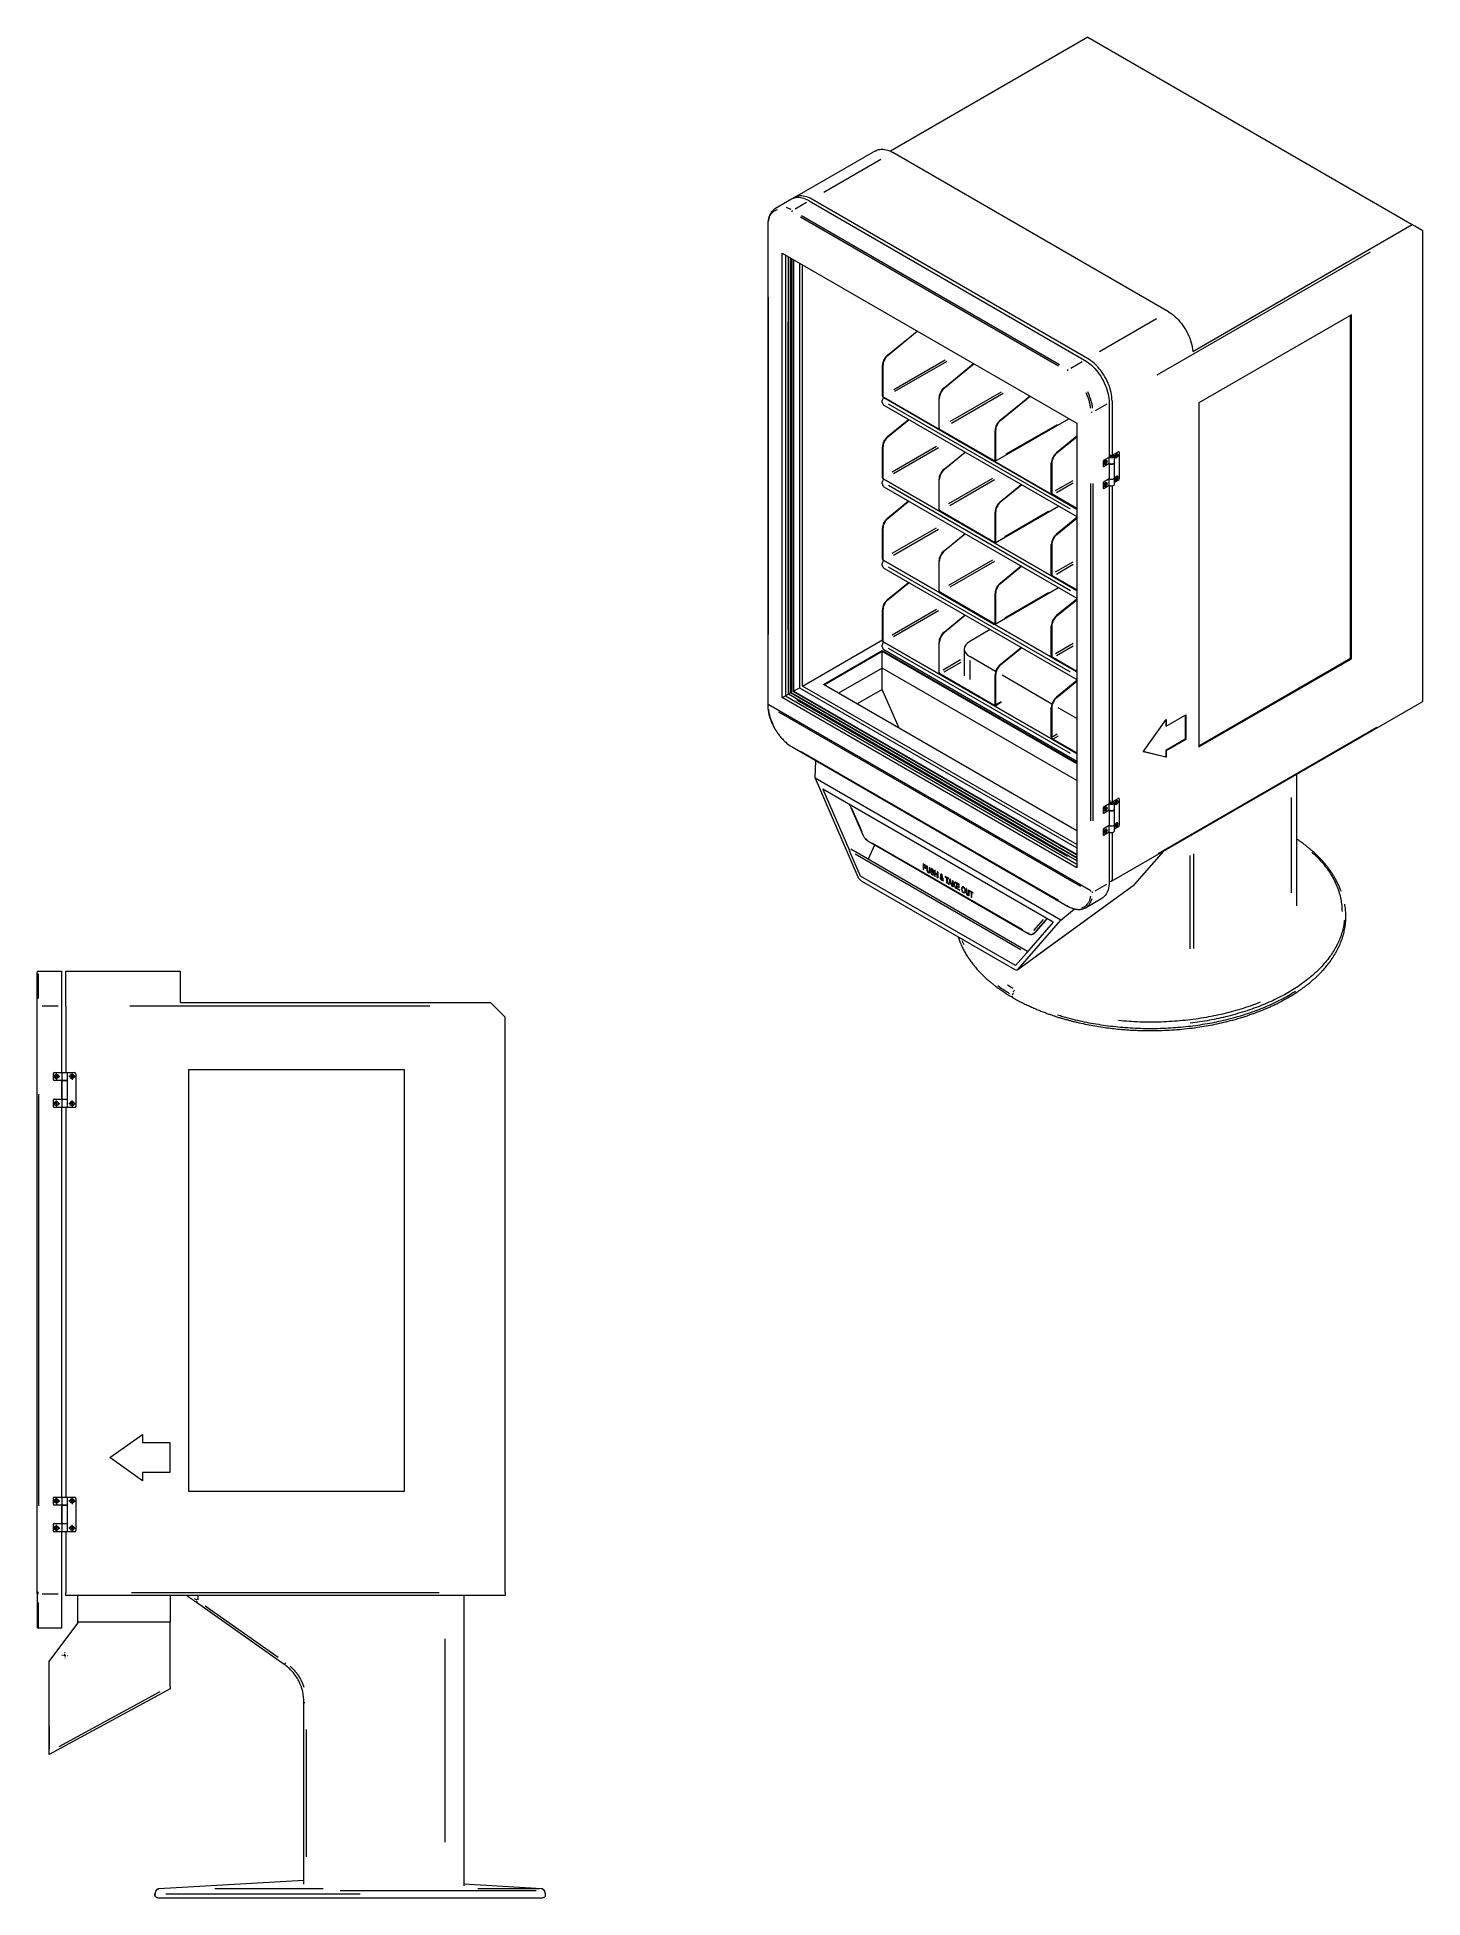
# Model space of a CAD drawing. Header units: millimetres. Extents: x 1896 to 8684, y 846 to 6829.
# Drawn here: x 5697 to 8684, y 2819 to 6829 of the extents above; entities that cross this region are included whole.
import ezdxf

# ---------------------------------------------------------------- set-up
doc = ezdxf.new("R2010")
doc.units = ezdxf.units.MM

# ---------------------------------------------------------------- blocks, each defined once
blk = doc.blocks.new('SW_CENTERMARKSYMBOL_25')
at = {"color": 0, "linetype": 'Continuous', "lineweight": 0}
for p, q in [((-5, 0), (-7.1, 0)), ((0, 0), (-2.5, 0)), ((0, 5), (0, 7.1)), ((0, 0), (0, 2.5)), ((0, 0), (0, -2.5)), ((0, 0), (2.5, 0)), ((5, 0), (7.1, 0)), ((0, -5), (0, -7.1))]:
    blk.add_line(p, q, dxfattribs=at)
blk = doc.blocks.new('SW_CENTERMARKSYMBOL_26')
at = {"color": 0, "linetype": 'Continuous', "lineweight": 0}
for p, q in [((-5, 0), (-7.1, 0)), ((0, 0), (-2.5, 0)), ((0, 5), (0, 7.1)), ((0, 0), (0, 2.5)), ((0, 0), (0, -2.5)), ((0, 0), (2.5, 0)), ((5, 0), (7.1, 0)), ((0, -5), (0, -7.1))]:
    blk.add_line(p, q, dxfattribs=at)
blk = doc.blocks.new('SW_CENTERMARKSYMBOL_27')
at = {"color": 0, "linetype": 'Continuous', "lineweight": 0}
for p, q in [((-5, 0), (-7.1, 0)), ((0, 0), (-2.5, 0)), ((0, 5), (0, 7.1)), ((0, 0), (0, 2.5)), ((0, 0), (0, -2.5)), ((0, 0), (2.5, 0)), ((5, 0), (7.1, 0)), ((0, -5), (0, -7.1))]:
    blk.add_line(p, q, dxfattribs=at)
blk = doc.blocks.new('SW_CENTERMARKSYMBOL_28')
at = {"color": 0, "linetype": 'Continuous', "lineweight": 0}
for p, q in [((-5, 0), (-7.1, 0)), ((0, 0), (-2.5, 0)), ((0, 5), (0, 7.1)), ((0, 0), (0, 2.5)), ((0, 0), (0, -2.5)), ((0, 0), (2.5, 0)), ((5, 0), (7.1, 0)), ((0, -5), (0, -7.1))]:
    blk.add_line(p, q, dxfattribs=at)
blk = doc.blocks.new('SW_CENTERMARKSYMBOL_29')
at = {"color": 0, "linetype": 'Continuous', "lineweight": 0}
for p, q in [((-5, 0), (-7.1, 0)), ((0, 0), (-2.5, 0)), ((0, 5), (0, 7.1)), ((0, 0), (0, 2.5)), ((0, 0), (0, -2.5)), ((0, 0), (2.5, 0)), ((5, 0), (7.1, 0)), ((0, -5), (0, -7.1))]:
    blk.add_line(p, q, dxfattribs=at)
blk = doc.blocks.new('SW_CENTERMARKSYMBOL_30')
at = {"color": 0, "linetype": 'Continuous', "lineweight": 0}
for p, q in [((-5, 0), (-6.1, 0)), ((0, 0), (-2.5, 0)), ((0, 5), (0, 6.1)), ((0, 0), (0, 2.5)), ((0, 0), (0, -2.5)), ((0, 0), (2.5, 0)), ((5, 0), (6.1, 0)), ((0, -5), (0, -6.1))]:
    blk.add_line(p, q, dxfattribs=at)
blk = doc.blocks.new('SW_CENTERMARKSYMBOL_31')
at = {"color": 0, "linetype": 'Continuous', "lineweight": 0}
for p, q in [((-5, 0), (-7.1, 0)), ((0, 0), (-2.5, 0)), ((0, 5), (0, 7.1)), ((0, 0), (0, 2.5)), ((0, 0), (0, -2.5)), ((0, 0), (2.5, 0)), ((5, 0), (7.1, 0)), ((0, -5), (0, -7.1))]:
    blk.add_line(p, q, dxfattribs=at)
blk = doc.blocks.new('SW_CENTERMARKSYMBOL_32')
at = {"color": 0, "linetype": 'Continuous', "lineweight": 0}
for p, q in [((-5, 0), (-7.1, 0)), ((0, 0), (-2.5, 0)), ((0, 5), (0, 7.1)), ((0, 0), (0, 2.5)), ((0, 0), (0, -2.5)), ((0, 0), (2.5, 0)), ((5, 0), (7.1, 0)), ((0, -5), (0, -7.1))]:
    blk.add_line(p, q, dxfattribs=at)
blk = doc.blocks.new('SW_CENTERMARKSYMBOL_33')
at = {"color": 0, "linetype": 'Continuous', "lineweight": 0}
for p, q in [((-5, 0), (-7.1, 0)), ((0, 0), (-2.5, 0)), ((0, 5), (0, 7.1)), ((0, 0), (0, 2.5)), ((0, 0), (0, -2.5)), ((0, 0), (2.5, 0)), ((5, 0), (7.1, 0)), ((0, -5), (0, -7.1))]:
    blk.add_line(p, q, dxfattribs=at)

msp = doc.modelspace()

# ---------------------------------------------------------------- linework, layer by layer
at = {"color": 7, "linetype": 'Continuous', "lineweight": 15}
for p, q in [((7961.5016, 6828.848), (7535.8141, 6583.1038)), ((7961.5016, 6828.848), (8660.9888, 6425.0426)), ((7503.6952, 6584.028), (7329.2729, 6483.3361)), ((8135.1618, 6237.4235), (7541.1921, 6580.3149)), ((7323.05, 6479.7437), (7287.9125, 6459.4593)), ((7360.5469, 6476.0306), (7954.5166, 6133.1392)), ((7960.7395, 6136.7316), (7366.7698, 6479.623)), ((7271.5092, 6423.9029), (7271.5092, 5392.3868)), ((8187.9206, 6151.9461), (8660.9888, 6425.0426)), ((8683.6606, 6411.9503), (8666.6496, 6421.7737)), ((8683.6606, 5399.4863), (8683.6606, 6411.9503)), ((7302.7934, 6363.4844), (7937.7753, 5996.9172)), ((7302.7934, 5405.6796), (7302.7934, 6363.4844)), ((7309.7076, 6359.493), (7309.7076, 5409.671)), ((7315.978, 5413.2916), (7315.978, 6355.8731)), ((7320.7352, 5416.0385), (7320.7352, 6353.1268)), ((7321.7613, 6352.5345), (7321.7613, 5416.6308)), ((7326.0048, 5419.0805), (7326.0048, 6350.0848)), ((7327.0295, 6349.4932), (7327.0295, 5419.672)), ((7327.4038, 5419.8837), (7327.4038, 6349.2771)), ((7340.0408, 6341.9819), (7340.0408, 5427.182)), ((7346.2637, 5430.7744), (7346.2637, 6338.3895)), ((8530.1812, 6230.75), (8200.8248, 6040.6165)), ((8527.9111, 5490.8286), (8527.9111, 6229.4395)), ((8530.1812, 5489.5181), (8530.1812, 6230.75)), ((7529.9582, 6143.6957), (7593.4672, 6195.682)), ((7594.4805, 6195.0971), (7530.9715, 6143.1108)), ((7518.7085, 6056.9208), (7518.7085, 6121.2158)), ((7519.7218, 6120.6308), (7519.7218, 6056.3358)), ((7651.655, 6073.4417), (7715.164, 6125.428)), ((7716.1773, 6124.843), (7652.6683, 6072.8567)), ((7772.8451, 6003.4801), (7836.3541, 6055.4664)), ((7837.3674, 6054.8814), (7773.8584, 6002.8951)), ((7518.5506, 6041.9066), (7518.5506, 6045.9893)), ((7521.9739, 6035.8476), (7937.7753, 5795.8106)), ((7522.0862, 6052.113), (7937.7753, 5812.1407)), ((7937.7753, 5812.1407), (7522.0862, 6052.113)), ((7640.4053, 6050.9618), (7640.4053, 5987.8915)), ((7641.4186, 5987.3066), (7641.4186, 6050.3768)), ((8007.5496, 6041.2833), (8007.5496, 5924.092)), ((8013.7725, 6044.8757), (8013.7725, 5927.6844)), ((8200.8248, 6040.6165), (8200.8248, 5299.3847)), ((7529.9582, 5968.1394), (7575.1628, 6005.1424)), ((7576.1761, 6004.5574), (7530.9715, 5967.5545)), ((7759.2311, 5916.437), (7643.7829, 5983.0837)), ((7643.7829, 5981.8589), (7759.2311, 5915.2122)), ((7761.563, 5914.9951), (7920.6234, 6006.8188)), ((7761.5954, 5917.93), (7761.5954, 5981.0002)), ((7762.6087, 5980.4152), (7762.6087, 5917.345)), ((7937.7753, 5996.9172), (7937.7753, 5039.1123)), ((7518.7085, 5881.3645), (7518.7085, 5945.6595)), ((7519.7218, 5945.0746), (7519.7218, 5880.7795)), ((7651.655, 5897.8854), (7696.8595, 5934.8883)), ((7697.8728, 5934.3034), (7652.6683, 5897.3004)), ((7937.7753, 5969.3227), (7894.0352, 5933.5185)), ((7895.0485, 5932.9336), (7937.7753, 5967.9083)), ((8016.6746, 5929.3384), (8027.2759, 5935.4584)), ((8028.7757, 5935.6069), (8028.7573, 5935.6176)), ((8029.3972, 5934.2334), (8029.3972, 5877.8921)), ((7882.7855, 5847.9684), (7882.7855, 5911.0386)), ((7883.7988, 5910.4537), (7883.7988, 5847.3834)), ((7994.6565, 5914.178), (7994.6565, 5905.1783)), ((7995.2595, 5903.8154), (7995.2779, 5903.8047)), ((7996.7778, 5917.8523), (8007.8435, 5924.2404)), ((8007.8435, 5910.3414), (7996.7778, 5903.9533)), ((7997.4978, 5909.0395), (7997.5008, 5909.0378)), ((7998.4877, 5912.972), (7999.7075, 5914.4894)), ((7998.4877, 5911.3457), (7998.4877, 5912.972)), ((7999.7075, 5911.2366), (7998.4877, 5911.3457)), ((7999.7075, 5911.2366), (7999.7044, 5911.2383)), ((7999.7075, 5914.4894), (8000.9272, 5914.3803)), ((8000.9272, 5912.7539), (7999.7075, 5911.2366)), ((8000.9272, 5912.7539), (8000.9242, 5912.7557)), ((8000.9272, 5914.3803), (8000.9272, 5912.7539)), ((8001.9141, 5916.6827), (8001.9111, 5916.6845)), ((8008.4913, 5928.6964), (8007.5496, 5928.1527)), ((8007.5496, 5910.1717), (8007.5496, 5877.5689)), ((8007.8435, 5910.3414), (8007.8435, 5924.2404)), ((8011.3983, 5927.0189), (8011.0457, 5926.8156)), ((8014.4229, 5926.8151), (8014.0701, 5927.0185)), ((8016.6746, 5929.3384), (8016.6562, 5929.3491)), ((8016.6746, 5928.8591), (8016.6746, 5929.3384)), ((8018.7339, 5912.3481), (8018.7339, 5926.2471)), ((8018.7339, 5879.124), (8018.7339, 5912.1297)), ((8021.2342, 5922.7423), (8021.2373, 5922.7405)), ((8022.3526, 5926.7489), (8023.5723, 5928.2663)), ((8022.3526, 5925.1225), (8022.3526, 5926.7489)), ((8023.5723, 5925.0135), (8022.3526, 5925.1225)), ((8023.5723, 5925.0135), (8023.5693, 5925.0152)), ((8023.5723, 5928.2663), (8024.792, 5928.1572)), ((8024.792, 5926.5308), (8023.5723, 5925.0135)), ((8024.792, 5926.5308), (8024.789, 5926.5325)), ((8024.792, 5928.1572), (8024.792, 5926.5308)), ((8025.6506, 5930.3855), (8025.6476, 5930.3872)), ((7518.5506, 5866.3503), (7518.5506, 5870.433)), ((7521.9739, 5860.2914), (7937.7753, 5620.2543)), ((7937.7753, 5636.5845), (7522.0862, 5876.5567)), ((7522.0862, 5876.5567), (7937.7753, 5636.5845)), ((7640.4053, 5875.4055), (7640.4053, 5812.3352)), ((7641.4186, 5811.7503), (7641.4186, 5874.8205)), ((7772.8451, 5827.9238), (7818.0497, 5864.9268)), ((7819.063, 5864.3418), (7773.8584, 5827.3389)), ((7994.6565, 5867.6549), (7994.6565, 5857.8367)), ((7995.2595, 5856.4738), (7995.2779, 5856.4632)), ((7996.7778, 5871.3292), (8007.8435, 5877.7173)), ((8007.8435, 5862.9998), (7996.7778, 5856.6117)), ((7997.4978, 5861.2011), (7997.5008, 5861.1994)), ((7999.7075, 5866.6483), (7998.4877, 5865.1309)), ((7998.4877, 5865.1309), (7998.4877, 5863.5045)), ((7998.4877, 5863.5045), (7999.7075, 5863.3955)), ((7999.7044, 5863.3972), (7999.7075, 5863.3955)), ((8000.9272, 5866.5392), (7999.7075, 5866.6483)), ((7999.7075, 5863.3955), (8000.9272, 5864.9128)), ((8000.9242, 5864.9145), (8000.9272, 5864.9128)), ((8000.9272, 5864.9128), (8000.9272, 5866.5392)), ((8001.9141, 5868.8443), (8001.9111, 5868.8461)), ((8007.5496, 5862.8301), (8007.5496, 5177.1492)), ((8007.8435, 5862.9998), (8007.8435, 5877.7173)), ((8013.7725, 5861.5951), (8013.7725, 5180.7416)), ((8018.7339, 5865.0066), (8018.7339, 5879.724)), ((8027.2759, 5874.2178), (8018.7339, 5869.2867)), ((8021.2342, 5874.9039), (8021.2373, 5874.9022)), ((8023.5723, 5880.4251), (8022.3526, 5878.9078)), ((8022.3526, 5878.9078), (8022.3526, 5877.2814)), ((8022.3526, 5877.2814), (8023.5723, 5877.1724)), ((8023.5693, 5877.1741), (8023.5723, 5877.1724)), ((8024.792, 5880.3161), (8023.5723, 5880.4251)), ((8023.5723, 5877.1724), (8024.792, 5878.6897)), ((8024.789, 5878.6914), (8024.792, 5878.6897)), ((8024.792, 5878.6897), (8024.792, 5880.3161)), ((8025.6506, 5882.5471), (8025.6476, 5882.5489)), ((7529.9582, 5792.5832), (7575.1628, 5829.5861)), ((7576.1761, 5829.0011), (7530.9715, 5791.9982)), ((7761.563, 5739.4388), (7898.4938, 5818.4873)), ((7937.7753, 5813.3655), (7886.1632, 5843.1606)), ((7886.1632, 5841.9358), (7937.7753, 5812.1407)), ((7759.2311, 5740.8807), (7643.7829, 5807.5275)), ((7643.7829, 5806.3027), (7759.2311, 5739.6559)), ((7761.5954, 5742.3737), (7761.5954, 5805.4439)), ((7762.6087, 5804.859), (7762.6087, 5741.7887)), ((7937.7753, 5793.7664), (7894.0352, 5757.9623)), ((7895.0485, 5757.3773), (7937.7753, 5792.352)), ((7518.7085, 5705.8082), (7518.7085, 5770.1033)), ((7519.7218, 5769.5183), (7519.7218, 5705.2232)), ((7651.655, 5722.3291), (7696.8595, 5759.332)), ((7697.8728, 5758.7471), (7652.6683, 5721.7442)), ((7882.7855, 5672.4121), (7882.7855, 5735.4823)), ((7883.7988, 5734.8974), (7883.7988, 5671.8271)), ((7518.5506, 5690.794), (7518.5506, 5694.8767)), ((7522.0862, 5701.0004), (7937.7753, 5461.0282)), ((7937.7753, 5461.0282), (7522.0862, 5701.0004)), ((7640.4053, 5699.8492), (7640.4053, 5636.779)), ((7641.4186, 5636.194), (7641.4186, 5699.2642)), ((7521.9739, 5684.7351), (7937.7753, 5444.698)), ((7529.9582, 5617.0269), (7575.1628, 5654.0298)), ((7576.1761, 5653.4448), (7530.9715, 5616.4419)), ((7772.8451, 5652.3676), (7818.0497, 5689.3705)), ((7819.063, 5688.7855), (7773.8584, 5651.7826)), ((7937.7753, 5637.8093), (7886.1632, 5667.6043)), ((7886.1632, 5666.3795), (7937.7753, 5636.5845)), ((7759.2311, 5565.3244), (7643.7829, 5631.9712)), ((7643.7829, 5630.7464), (7759.2311, 5564.0996)), ((7761.563, 5563.8826), (7898.4938, 5642.9311)), ((7761.5954, 5566.8174), (7761.5954, 5629.8876)), ((7762.6087, 5629.3027), (7762.6087, 5566.2324)), ((7937.7753, 5618.2102), (7894.0352, 5582.406)), ((7895.0485, 5581.821), (7937.7753, 5616.7958)), ((7518.7085, 5530.2519), (7518.7085, 5594.547)), ((7519.7218, 5593.962), (7519.7218, 5529.667)), ((7651.655, 5546.7729), (7696.8595, 5583.7758)), ((7697.8728, 5583.1908), (7652.6683, 5546.1879)), ((7750.8342, 5552.6168), (7706.9348, 5526.9156)), ((7882.7855, 5496.8558), (7882.7855, 5559.9261)), ((7883.7988, 5559.3411), (7883.7988, 5496.2709)), ((7346.2637, 5430.7744), (7518.5885, 5530.2554)), ((7391.7579, 5433.8346), (7518.5367, 5507.0225)), ((7518.5367, 5505.0962), (7393.4263, 5432.8715)), ((7518.5367, 5507.0225), (7937.7753, 5265.0011)), ((7518.5367, 5469.4616), (7518.5367, 5507.0225)), ((7937.7753, 5263.0749), (7518.5367, 5505.0962)), ((7518.5367, 5423.3712), (7518.5367, 5505.0962)), ((7518.5506, 5515.2377), (7518.5506, 5519.3204)), ((7521.9739, 5509.1788), (7937.7753, 5269.1418)), ((7522.0862, 5525.4442), (7937.7753, 5285.4719)), ((7937.7753, 5285.4719), (7522.0862, 5525.4442)), ((7640.4053, 5524.2929), (7640.4053, 5461.2227)), ((7641.4186, 5460.6377), (7641.4186, 5523.708)), ((7695.2191, 5510.424), (7695.2191, 5452.4499)), ((7762.8416, 5461.7538), (7706.9348, 5494.0281)), ((7772.8451, 5476.8113), (7818.0497, 5513.8142)), ((7819.063, 5513.2292), (7773.8584, 5476.2263)), ((7518.5367, 5469.4616), (7424.2901, 5415.0542)), ((7937.7753, 5227.4403), (7518.5367, 5469.4616)), ((7759.2311, 5389.7681), (7643.7829, 5456.4149)), ((7643.7829, 5455.1901), (7759.2311, 5388.5433)), ((7761.5954, 5391.2611), (7761.5954, 5454.3314)), ((7762.6087, 5453.7464), (7762.6087, 5390.6762)), ((7884.0317, 5391.7923), (7776.6083, 5453.8065)), ((7937.7753, 5462.253), (7886.1632, 5492.0481)), ((7886.1632, 5490.8233), (7937.7753, 5461.0282)), ((8200.8248, 5302.0057), (8527.9111, 5490.8286)), ((8200.8248, 5299.3847), (8530.1812, 5489.5181)), ((8527.9111, 5490.8286), (8530.1812, 5489.5181)), ((7315.978, 5413.2916), (7314.5016, 5412.4392)), ((7320.7352, 5416.0385), (7315.978, 5413.2916)), ((7937.7753, 5054.3357), (7315.978, 5413.2916)), ((7321.7613, 5416.6308), (7320.7352, 5416.0385)), ((7937.7753, 5059.8288), (7320.7352, 5416.0385)), ((7321.7613, 5416.6308), (7937.7753, 5061.0134)), ((7327.0295, 5419.672), (7326.0048, 5419.0805)), ((7937.7753, 5065.9128), (7326.0048, 5419.0805)), ((7327.0295, 5419.672), (7937.7753, 5067.096)), ((7327.0526, 5419.6848), (7327.03, 5419.6718)), ((7937.7753, 5067.5276), (7327.4003, 5419.8896)), ((7327.4044, 5419.8872), (7340.0408, 5427.182)), ((7340.0408, 5427.182), (7937.7753, 5082.1172)), ((7937.7753, 5089.302), (7346.2637, 5430.7744)), ((7937.7753, 5118.6255), (7391.7579, 5433.8346)), ((7518.5367, 5423.3712), (7464.2099, 5392.009)), ((7555.0398, 5339.574), (7518.5367, 5423.3712)), ((7937.7753, 5442.6539), (7894.0352, 5406.8497)), ((7895.0485, 5406.2648), (7937.7753, 5441.2395)), ((7271.5025, 5392.3907), (7271.5025, 5390.3424)), ((7271.5025, 5390.3428), (7271.5216, 5390.0005)), ((7271.5092, 5390.2234), (7271.5092, 5389.3433)), ((7968.1743, 4989.4933), (7272.3812, 5391.1661)), ((7302.7934, 5405.6796), (7309.7076, 5409.671)), ((7937.7753, 5039.1123), (7302.7934, 5405.6796)), ((7309.7076, 5409.671), (7937.7753, 5047.0952)), ((7761.563, 5388.3263), (7775.5626, 5396.4081)), ((7882.7855, 5321.2996), (7882.7855, 5384.3698)), ((7883.7988, 5383.7848), (7883.7988, 5320.7146)), ((7937.7753, 5360.7667), (7897.7984, 5383.8449)), ((8012.5296, 5010.0211), (8682.4177, 5396.7392)), ((8080.772, 5289.033), (8130.7827, 5358.714)), ((8129.8007, 5357.3458), (8129.8007, 5344.985)), ((8129.8007, 5344.985), (8130.7827, 5344.4182)), ((8130.7827, 5344.4182), (8172.704, 5368.6188)), ((8130.7827, 5358.714), (8130.7827, 5344.4182)), ((8171.722, 5368.0519), (8171.722, 5316.1565)), ((8172.704, 5368.6188), (8172.704, 5315.5896)), ((7323.9144, 5299.5627), (7917.8841, 4956.6712)), ((7937.7753, 5286.6967), (7886.1632, 5316.4918)), ((7886.1632, 5315.267), (7937.7753, 5285.4719)), ((8171.722, 5316.1565), (8129.8007, 5291.9559)), ((8172.704, 5315.5896), (8130.7827, 5291.389)), ((8172.704, 5315.5896), (8171.722, 5316.1565)), ((7373.6521, 5231.9324), (7374.9977, 5270.0728)), ((8130.7827, 5277.0932), (8080.772, 5289.033)), ((8129.8007, 5277.6601), (8080.9757, 5289.3168)), ((8130.7827, 5291.389), (8129.8007, 5291.9559)), ((8129.8007, 5291.9559), (8129.8007, 5277.6601)), ((8130.7827, 5277.0932), (8129.8007, 5277.6601)), ((8130.7827, 5291.389), (8130.7827, 5277.0932)), ((7903.5871, 4926.0075), (7373.6521, 5231.9324)), ((7373.6521, 5231.9324), (7466.0407, 5019.8434)), ((8412.4331, 4957.0338), (8412.4331, 5240.8804)), ((7390.1493, 5208.7004), (7447.8986, 5076.13)), ((7887.0899, 4921.8227), (7390.1493, 5208.7004)), ((7447.9798, 5175.3156), (7476.4839, 5109.8809)), ((7996.7778, 5170.9095), (8007.8435, 5177.2976)), ((8008.4913, 5181.7536), (8007.5496, 5181.21)), ((8007.8435, 5163.3986), (8007.8435, 5177.2976)), ((8011.3983, 5180.0761), (8011.0457, 5179.8728)), ((8014.4229, 5179.8723), (8014.0701, 5180.0758)), ((8016.6746, 5182.3957), (8016.6562, 5182.4063)), ((8016.6746, 5182.3957), (8027.2759, 5188.5156)), ((8016.6746, 5181.9163), (8016.6746, 5182.3957)), ((8018.7339, 5165.4054), (8018.7339, 5179.3044)), ((8021.2342, 5175.7995), (8021.2373, 5175.7978)), ((8022.3526, 5179.8062), (8023.5723, 5181.3235)), ((8022.3526, 5178.1798), (8022.3526, 5179.8062)), ((8023.5723, 5178.0707), (8022.3526, 5178.1798)), ((8023.5723, 5178.0707), (8023.5693, 5178.0724)), ((8023.5723, 5181.3235), (8024.792, 5181.2144)), ((8024.792, 5179.588), (8023.5723, 5178.0707)), ((8024.792, 5179.588), (8024.789, 5179.5898)), ((8024.792, 5181.2144), (8024.792, 5179.588)), ((8025.6506, 5183.4427), (8025.6476, 5183.4445)), ((8028.7757, 5188.6642), (8028.7573, 5188.6748)), ((8029.3972, 5187.2906), (8029.3972, 5130.9493)), ((7994.6565, 5167.2352), (7994.6565, 5158.2355)), ((7995.2595, 5156.8726), (7995.2779, 5156.862)), ((8007.8435, 5163.3986), (7996.7778, 5157.0105)), ((7997.4978, 5162.0967), (7997.5008, 5162.095)), ((7998.4877, 5166.0293), (7999.7075, 5167.5466)), ((7998.4877, 5164.4029), (7998.4877, 5166.0293)), ((7999.7075, 5164.2938), (7998.4877, 5164.4029)), ((7999.7075, 5164.2938), (7999.7044, 5164.2956)), ((7999.7075, 5167.5466), (8000.9272, 5167.4376)), ((8000.9272, 5165.8112), (7999.7075, 5164.2938)), ((8000.9272, 5165.8112), (8000.9242, 5165.8129)), ((8000.9272, 5167.4376), (8000.9272, 5165.8112)), ((8001.9141, 5169.74), (8001.9111, 5169.7417)), ((8007.5496, 5163.2289), (8007.5496, 5130.6262)), ((8018.7339, 5132.1812), (8018.7339, 5165.1869)), ((8018.7339, 5118.0638), (8018.7339, 5132.7813)), ((8023.5723, 5133.4824), (8022.3526, 5131.965)), ((8024.792, 5133.3733), (8023.5723, 5133.4824)), ((8024.792, 5131.7469), (8024.792, 5133.3733)), ((8025.6506, 5135.6043), (8025.6476, 5135.6061)), ((7487.5415, 5096.8158), (7832.6788, 4897.5723)), ((7994.6565, 5120.7122), (7994.6565, 5110.8939)), ((7995.2595, 5109.5311), (7995.2779, 5109.5204)), ((7996.7778, 5124.3864), (8007.8435, 5130.7745)), ((8007.8435, 5116.057), (7996.7778, 5109.6689)), ((7997.4978, 5114.2583), (7997.5008, 5114.2566)), ((7999.7075, 5119.7055), (7998.4877, 5118.1882)), ((7998.4877, 5118.1882), (7998.4877, 5116.5618)), ((7998.4877, 5116.5618), (7999.7075, 5116.4527)), ((7999.7044, 5116.4544), (7999.7075, 5116.4527)), ((8000.9272, 5119.5964), (7999.7075, 5119.7055)), ((7999.7075, 5116.4527), (8000.9272, 5117.97)), ((8000.9242, 5117.9718), (8000.9272, 5117.97)), ((8000.9272, 5117.97), (8000.9272, 5119.5964)), ((8001.9141, 5121.9016), (8001.9111, 5121.9033)), ((8007.5496, 5115.8874), (8007.5496, 5006.7261)), ((8007.8435, 5116.057), (8007.8435, 5130.7745)), ((8013.7725, 5114.6524), (8013.7725, 5012.7682)), ((8027.2759, 5127.2751), (8018.7339, 5122.3439)), ((8021.2342, 5127.9611), (8021.2373, 5127.9594)), ((8022.3526, 5131.965), (8022.3526, 5130.3386)), ((8022.3526, 5130.3386), (8023.5723, 5130.2296)), ((8023.5693, 5130.2313), (8023.5723, 5130.2296)), ((8023.5723, 5130.2296), (8024.792, 5131.7469)), ((8024.792, 5131.7469), (8024.789, 5131.7487)), ((7471.6977, 5020.8787), (7447.938, 5075.422)), ((7831.8095, 4858.7454), (7450.3461, 5078.9595)), ((7488.1334, 5057.1454), (7502.1563, 5088.3788)), ((8062.8464, 5003.7825), (8125.4368, 5075.201)), ((7805.3845, 4828.2455), (7471.6977, 5020.8787)), ((7606.9855, 5048.2872), (7606.2535, 5047.8647)), ((7606.2535, 5047.8647), (7606.2535, 5035.6917)), ((7607.4248, 5035.0155), (7606.2535, 5035.6917)), ((7607.4248, 5041.4026), (7607.4248, 5045.7608)), ((7608.1568, 5041.8252), (7607.4248, 5041.4026)), ((7607.4248, 5035.0155), (7607.4248, 5039.9749)), ((7607.4248, 5035.0155), (7608.1568, 5035.4381)), ((7611.976, 5038.2156), (7612.708, 5038.6382)), ((7615.0543, 5043.6292), (7614.3224, 5043.2066)), ((7614.3224, 5043.2066), (7615.4937, 5042.5305)), ((7616.2256, 5042.953), (7615.4937, 5042.5305)), ((7619.9836, 5039.9385), (7620.7155, 5040.3611)), ((7619.9836, 5039.9385), (7621.1548, 5039.2623)), ((7620.1174, 5028.4646), (7620.8494, 5028.8872)), ((7621.1548, 5039.2623), (7621.8868, 5039.6849)), ((7622.6515, 5030.1328), (7623.3835, 5030.5553)), ((7622.6515, 5030.1328), (7623.6926, 5029.682)), ((7624.4246, 5030.1046), (7623.6926, 5029.682)), ((7624.5245, 5037.4387), (7623.7925, 5037.0162)), ((7629.2237, 5031.2229), (7628.1825, 5031.6737)), ((7628.6356, 5023.5685), (7629.3675, 5023.991)), ((7629.2237, 5031.2229), (7629.9556, 5031.6455)), ((7631.1107, 5033.5149), (7631.8427, 5033.9375)), ((7631.1107, 5033.5149), (7631.1107, 5021.342)), ((7631.1107, 5033.5149), (7632.282, 5032.8388)), ((7632.282, 5020.6658), (7631.1107, 5021.342)), ((7633.014, 5033.2613), (7632.282, 5032.8388)), ((7632.282, 5027.8043), (7632.282, 5032.8388)), ((7633.014, 5028.2268), (7632.282, 5027.8043)), ((7636.7719, 5025.2123), (7632.282, 5027.8043)), ((7632.282, 5026.3766), (7636.7719, 5023.7846)), ((7632.282, 5020.6658), (7632.282, 5026.3766)), ((7632.282, 5020.6658), (7633.014, 5021.0884)), ((7637.5039, 5030.6694), (7636.7719, 5030.2468)), ((7636.7719, 5030.2468), (7637.9432, 5029.5706)), ((7636.7719, 5030.2468), (7636.7719, 5025.2123)), ((7636.7719, 5018.0738), (7636.7719, 5023.7846)), ((7636.7719, 5018.0738), (7637.9432, 5017.3977)), ((7638.6752, 5029.9932), (7637.9432, 5029.5706)), ((7637.9432, 5029.5706), (7637.9432, 5017.3977)), ((7638.6752, 5017.8202), (7637.9432, 5017.3977)), ((7644.4157, 5020.4053), (7643.6837, 5019.9827)), ((7645.2928, 5025.6945), (7644.5608, 5025.2719)), ((7645.3512, 5021.6943), (7646.0831, 5022.1169)), ((7645.3512, 5021.6943), (7645.8107, 5020.6177)), ((7645.3542, 5019.1061), (7647.3358, 5014.4704)), ((7646.5427, 5021.0403), (7645.8107, 5020.6177)), ((7647.9581, 5015.594), (7646.3709, 5019.3093)), ((7647.2987, 5019.6668), (7648.0306, 5020.0894)), ((7647.3197, 5012.4756), (7647.4545, 5012.5535)), ((7647.8458, 5012.7794), (7648.0178, 5012.8787)), ((7649.1516, 5017.4831), (7648.4197, 5017.0605)), ((7649.4608, 5016.119), (7648.4197, 5017.0605)), ((7649.4414, 5014.2608), (7648.7094, 5013.8382)), ((7650.1928, 5016.5415), (7649.4608, 5016.119)), ((7654.8128, 5020.6771), (7654.0809, 5020.2546)), ((7654.0809, 5020.2546), (7654.0809, 5018.8269)), ((7660.8483, 5016.3478), (7654.0809, 5020.2546)), ((7654.0809, 5018.8269), (7656.8789, 5017.2116)), ((7656.8789, 5017.2116), (7656.8789, 5006.4663)), ((7660.8483, 5014.9201), (7658.0502, 5016.5354)), ((7658.0502, 5016.5354), (7658.0502, 5005.7901)), ((7661.5802, 5016.7704), (7660.8483, 5016.3478)), ((7660.8483, 5014.9201), (7660.8483, 5016.3478)), ((7661.5802, 5015.3427), (7660.8483, 5014.9201)), ((7664.4109, 5014.2911), (7661.1085, 5004.0246)), ((7664.4109, 5014.2911), (7665.1429, 5014.7137)), ((7665.6554, 5013.5727), (7664.4109, 5014.2911)), ((7666.3874, 5013.9953), (7665.6554, 5013.5727)), ((7669.2424, 4999.329), (7665.6554, 5013.5727)), ((7473.1403, 5011.0084), (7804.0989, 4819.9501)), ((7649.3307, 5010.5984), (7650.0464, 5011.1984)), ((7649.3307, 5010.5984), (7650.0626, 5011.021)), ((7650.7784, 5011.621), (7650.0464, 5011.1984)), ((7658.0502, 5005.7901), (7656.8789, 5006.4663)), ((7658.0502, 5005.7901), (7658.7822, 5006.2127)), ((7662.3337, 5003.3173), (7661.1085, 5004.0246)), ((7662.3337, 5003.3173), (7663.2508, 5006.4698)), ((7662.3337, 5003.3173), (7663.0657, 5003.7399)), ((7663.2508, 5006.4698), (7667.0087, 5004.3005)), ((7663.5691, 5007.5635), (7664.5583, 5010.5828)), ((7664.301, 5007.9861), (7663.5691, 5007.5635)), ((7666.6609, 5005.7786), (7663.5691, 5007.5635)), ((7666.6609, 5005.7786), (7665.6991, 5009.7235)), ((7667.0087, 5004.3005), (7668.0102, 5000.0404)), ((7668.0102, 5000.0404), (7669.2424, 4999.329)), ((7669.2424, 4999.329), (7669.9744, 4999.7516)), ((7670.0884, 5011.0136), (7670.8203, 5011.4362)), ((7670.0884, 5011.0136), (7670.0884, 4998.8406)), ((7670.0884, 5011.0136), (7671.2597, 5010.3375)), ((7671.2597, 4998.1645), (7670.0884, 4998.8406)), ((7671.9916, 5010.76), (7671.2597, 5010.3375)), ((7671.2597, 5004.4635), (7671.2597, 5010.3375)), ((7675.4323, 5007.9286), (7671.2597, 5004.4635)), ((7672.6129, 5003.4697), (7671.2597, 5002.383)), ((7671.9916, 5002.8055), (7671.2597, 5002.383)), ((7671.2597, 5002.383), (7671.2597, 4998.1645)), ((7671.2597, 4998.1645), (7671.9916, 4998.587)), ((7672.6129, 5003.4697), (7675.6784, 4995.6136)), ((7673.4467, 5004.1367), (7677.0256, 5007.0089)), ((7674.1786, 5004.5593), (7673.4467, 5004.1367)), ((7677.1811, 4994.7461), (7673.4467, 5004.1367)), ((7676.1643, 5008.3512), (7675.4323, 5007.9286)), ((7677.0256, 5007.0089), (7675.4323, 5007.9286)), ((7675.6784, 4995.6136), (7677.1811, 4994.7461)), ((7677.7575, 5007.4314), (7677.0256, 5007.0089)), ((7677.9131, 4995.1686), (7677.1811, 4994.7461)), ((7678.8892, 5006.7781), (7678.1572, 5006.3556)), ((7678.1572, 5006.3556), (7678.1572, 4994.1826)), ((7684.4691, 5002.7118), (7678.1572, 5006.3556)), ((7684.5992, 4990.4637), (7678.1572, 4994.1826)), ((7679.3285, 5000.4946), (7679.3285, 5004.2517)), ((7679.3285, 5004.2517), (7684.4691, 5001.2841)), ((7680.0605, 5000.9172), (7679.3285, 5000.4946)), ((7684.1437, 4997.7148), (7679.3285, 5000.4946)), ((7679.3285, 4999.0669), (7684.1437, 4996.2871)), ((7679.3285, 4994.9341), (7679.3285, 4999.0669)), ((7680.0605, 4995.3567), (7679.3285, 4994.9341)), ((7679.3285, 4994.9341), (7684.5992, 4991.8914)), ((7684.8757, 4998.1374), (7684.1437, 4997.7148)), ((7684.1437, 4996.2871), (7684.1437, 4997.7148)), ((7684.8757, 4996.7097), (7684.1437, 4996.2871)), ((7685.2011, 5003.1344), (7684.4691, 5002.7118)), ((7684.4691, 5001.2841), (7684.4691, 5002.7118)), ((7685.2011, 5001.7067), (7684.4691, 5001.2841)), ((7685.3312, 4992.314), (7684.5992, 4991.8914)), ((7684.5992, 4991.8914), (7684.5992, 4990.4637)), ((7684.5992, 4990.4637), (7685.3312, 4990.8863)), ((7691.5957, 4998.4115), (7690.8637, 4997.989)), ((7695.711, 4984.6797), (7696.443, 4985.1023)), ((7699.7119, 4994.7574), (7698.98, 4994.3349)), ((7698.98, 4994.3349), (7700.1513, 4993.6587)), ((7700.8832, 4994.0812), (7700.1513, 4993.6587)), ((7704.6412, 4991.0667), (7705.3731, 4991.4893)), ((7704.6412, 4991.0667), (7705.8124, 4990.3905)), ((7704.775, 4979.5928), (7705.507, 4980.0154)), ((7705.8124, 4990.3905), (7706.5444, 4990.8131)), ((7707.8458, 4990.0618), (7707.1139, 4989.6393)), ((7713.8813, 4985.7325), (7707.1139, 4989.6393)), ((7707.1139, 4989.6393), (7707.1139, 4988.2116)), ((7707.1139, 4988.2116), (7709.9119, 4986.5963)), ((7709.9119, 4986.5963), (7709.9119, 4975.851)), ((7711.0832, 4975.1748), (7709.9119, 4975.851)), ((7713.8813, 4984.3048), (7711.0832, 4985.9201)), ((7711.0832, 4985.9201), (7711.0832, 4975.1748)), ((7711.0832, 4975.1748), (7711.8152, 4975.5974)), ((7714.6132, 4986.1551), (7713.8813, 4985.7325)), ((7713.8813, 4984.3048), (7713.8813, 4985.7325)), ((7714.6132, 4984.7274), (7713.8813, 4984.3048)), ((7810.3837, 4819.8407), (8062.0315, 5003.0352)), ((7956.8695, 4953.1001), (7992.0069, 4973.3845)), ((8007.5496, 5006.7261), (8007.5307, 5006.4104)), ((8007.5496, 5011.4613), (8009.5299, 5010.3181)), ((8009.9835, 5010.0844), (8007.5496, 5008.6794)), ((8504.2366, 4996.3058), (8504.4348, 4995.8214)), ((8504.5734, 4995.8236), (8504.3496, 4996.3603)), ((8506.485, 4991.0934), (8504.5664, 4995.8394)), ((8506.8434, 4989.8761), (8506.3528, 4991.0754)), ((8507.5942, 4988.0408), (8506.9306, 4989.8661)), ((7903.5871, 4926.0075), (7932.6373, 4950.5637)), ((7811.1985, 4820.5881), (7903.5871, 4926.0075)), ((7887.0899, 4921.8227), (7829.3406, 4855.9282)), ((7844.6494, 4896.7637), (7845.1063, 4897.0275)), ((7845.0993, 4897.016), (7847.4889, 4899.0011)), ((7847.4772, 4898.9876), (7874.0745, 4929.3363)), ((7829.1442, 4855.3563), (7805.3845, 4828.2455)), ((5699.6589, 4816.136), (5749.3346, 4816.136)), ((5699.6589, 4815.6585), (5699.6589, 4816.136)), ((5749.3346, 4816.136), (5749.3346, 4741.136)), ((5758.1351, 4741.136), (5758.1351, 4816.136)), ((5758.1351, 4816.136), (6004.8055, 4816.136)), ((7805.4616, 4828.29), (7805.3845, 4828.2455)), ((5696.6589, 3474.136), (5696.6589, 4741.136)), ((5749.3346, 4741.136), (5749.3346, 4597.6142)), ((5758.1351, 4741.136), (5758.1351, 4597.6142)), ((6004.8055, 4748.7537), (6673.825, 4748.7537)), ((6673.825, 4748.7537), (6681.4428, 4741.136)), ((6705.4999, 4717.0788), (6681.4428, 4741.136)), ((6705.4999, 3477.136), (6705.4999, 4717.0788)), ((5731.0749, 4594.6142), (5731.0749, 4583.5924)), ((5734.0749, 4597.6142), (5749.6402, 4597.6142)), ((5749.6402, 4580.5924), (5734.0749, 4580.5924)), ((5736.5149, 4590.4068), (5738.2399, 4591.4027)), ((5736.5149, 4588.415), (5736.5149, 4590.4068)), ((5738.2399, 4587.4191), (5736.5149, 4588.415)), ((5738.2399, 4591.4027), (5739.9648, 4590.4068)), ((5739.9648, 4588.415), (5738.2399, 4587.4191)), ((5739.9648, 4590.4068), (5739.9648, 4588.415)), ((5749.3346, 4580.5924), (5749.3346, 4540.6384)), ((5749.6402, 4597.6142), (5749.6402, 4580.5924)), ((5749.6402, 4597.6142), (5761.6402, 4597.6142)), ((5761.6402, 4580.5924), (5749.6402, 4580.5924)), ((5749.6402, 4580.3249), (5749.6402, 4539.9036)), ((5753.2517, 4580.5924), (5753.2517, 4580.3249)), ((5758.0288, 4580.3249), (5758.0288, 4580.5924)), ((5758.1351, 4580.5924), (5758.1351, 4580.3249)), ((5761.6402, 4580.5924), (5761.6402, 4597.6142)), ((5761.6402, 4539.9036), (5761.6402, 4580.3249)), ((5761.6402, 4580.3249), (5762.2132, 4580.3249)), ((5762.2132, 4580.3249), (5762.2132, 4597.6142)), ((5762.2132, 4597.6142), (5777.2056, 4597.6142)), ((5770.2649, 4590.4068), (5771.9899, 4591.4027)), ((5770.2649, 4588.415), (5770.2649, 4590.4068)), ((5771.9899, 4587.4191), (5770.2649, 4588.415)), ((5771.9899, 4591.4027), (5773.7148, 4590.4068)), ((5773.7148, 4588.415), (5771.9899, 4587.4191)), ((5773.7148, 4590.4068), (5773.7148, 4588.415)), ((5780.2056, 4594.6142), (5780.2056, 4525.6142)), ((6488.4473, 4603.6754), (6022.6669, 4603.6754)), ((6022.6669, 4603.6754), (6022.6669, 3695.9046)), ((6488.4473, 3695.9046), (6488.4473, 4603.6754)), ((5731.0749, 4537.6384), (5731.0749, 4525.6142)), ((5734.0749, 4540.6384), (5749.6402, 4540.6384)), ((5738.2399, 4532.8127), (5736.5149, 4531.8168)), ((5736.5149, 4531.8168), (5736.5149, 4529.825)), ((5739.9648, 4531.8168), (5738.2399, 4532.8127)), ((5739.9648, 4529.825), (5739.9648, 4531.8168)), ((5749.6402, 4540.6384), (5749.6402, 4522.6142)), ((5749.6402, 4540.6384), (5761.6402, 4540.6384)), ((5761.6402, 4539.9036), (5749.6402, 4539.9036)), ((5761.6402, 4522.6142), (5761.6402, 4540.6384)), ((5762.2132, 4539.9036), (5761.6402, 4539.9036)), ((5762.2132, 4522.6142), (5762.2132, 4539.9036)), ((5771.9899, 4532.8127), (5770.2649, 4531.8168)), ((5770.2649, 4531.8168), (5770.2649, 4529.825)), ((5773.7148, 4531.8168), (5771.9899, 4532.8127)), ((5773.7148, 4529.825), (5773.7148, 4531.8168)), ((5749.6402, 4522.6142), (5734.0749, 4522.6142)), ((5736.5149, 4529.825), (5738.2399, 4528.8291)), ((5738.2399, 4528.8291), (5739.9648, 4529.825)), ((5749.3346, 4522.6142), (5749.3346, 3682.8495)), ((5761.6402, 4522.6142), (5749.6402, 4522.6142)), ((5758.1351, 4522.6142), (5758.1351, 3682.8495)), ((5777.2056, 4522.6142), (5762.2132, 4522.6142)), ((5770.2649, 4529.825), (5771.9899, 4528.8291)), ((5771.9899, 4528.8291), (5773.7148, 4529.825)), ((5852.8866, 3768.1035), (5923.6125, 3818.0831)), ((5923.6125, 3818.0831), (5923.6125, 3800.5754)), ((5923.6125, 3800.5754), (5982.8981, 3800.5754)), ((5982.8981, 3800.5754), (5982.8981, 3735.6317)), ((5923.6125, 3718.1239), (5852.8866, 3768.1035)), ((5923.6125, 3735.6317), (5923.6125, 3718.1239)), ((5982.8981, 3735.6317), (5923.6125, 3735.6317)), ((6022.6669, 3695.9046), (6488.4473, 3695.9046)), ((5731.0749, 3679.8495), (5731.0749, 3668.8277)), ((5734.0749, 3682.8495), (5749.6402, 3682.8495)), ((5749.6402, 3665.8277), (5734.0749, 3665.8277)), ((5736.5149, 3675.6421), (5738.2399, 3676.638)), ((5736.5149, 3673.6502), (5736.5149, 3675.6421)), ((5738.2399, 3672.6543), (5736.5149, 3673.6502)), ((5738.2399, 3676.638), (5739.9648, 3675.6421)), ((5739.9648, 3673.6502), (5738.2399, 3672.6543)), ((5739.9648, 3675.6421), (5739.9648, 3673.6502)), ((5749.3346, 3665.8277), (5749.3346, 3625.8737)), ((5749.6402, 3682.8495), (5749.6402, 3665.8277)), ((5749.6402, 3682.8495), (5761.6402, 3682.8495)), ((5761.6402, 3665.8277), (5749.6402, 3665.8277)), ((5749.6402, 3665.5601), (5749.6402, 3625.1388)), ((5753.2517, 3665.8277), (5753.2517, 3665.5601)), ((5758.0288, 3665.5601), (5758.0288, 3665.8277)), ((5758.1351, 3665.8277), (5758.1351, 3665.5601)), ((5761.6402, 3665.8277), (5761.6402, 3682.8495)), ((5761.6402, 3625.1388), (5761.6402, 3665.5601)), ((5761.6402, 3665.5601), (5762.2132, 3665.5601)), ((5762.2132, 3665.5601), (5762.2132, 3682.8495)), ((5762.2132, 3682.8495), (5777.2056, 3682.8495)), ((5770.2649, 3675.6421), (5771.9899, 3676.638)), ((5770.2649, 3673.6502), (5770.2649, 3675.6421)), ((5771.9899, 3672.6543), (5770.2649, 3673.6502)), ((5771.9899, 3676.638), (5773.7148, 3675.6421)), ((5773.7148, 3673.6502), (5771.9899, 3672.6543)), ((5773.7148, 3675.6421), (5773.7148, 3673.6502)), ((5780.2056, 3679.8495), (5780.2056, 3610.8495)), ((5731.0749, 3622.8737), (5731.0749, 3610.8495)), ((5734.0749, 3625.8737), (5749.6402, 3625.8737)), ((5738.2399, 3618.048), (5736.5149, 3617.0521)), ((5736.5149, 3617.0521), (5736.5149, 3615.0602)), ((5736.5149, 3615.0602), (5738.2399, 3614.0643)), ((5739.9648, 3617.0521), (5738.2399, 3618.048)), ((5738.2399, 3614.0643), (5739.9648, 3615.0602)), ((5739.9648, 3615.0602), (5739.9648, 3617.0521)), ((5749.6402, 3625.8737), (5749.6402, 3607.8495)), ((5749.6402, 3625.8737), (5761.6402, 3625.8737)), ((5761.6402, 3625.1388), (5749.6402, 3625.1388)), ((5761.6402, 3607.8495), (5761.6402, 3625.8737)), ((5762.2132, 3625.1388), (5761.6402, 3625.1388)), ((5762.2132, 3607.8495), (5762.2132, 3625.1388)), ((5771.9899, 3618.048), (5770.2649, 3617.0521)), ((5770.2649, 3617.0521), (5770.2649, 3615.0602)), ((5770.2649, 3615.0602), (5771.9899, 3614.0643)), ((5773.7148, 3617.0521), (5771.9899, 3618.048)), ((5771.9899, 3614.0643), (5773.7148, 3615.0602)), ((5773.7148, 3615.0602), (5773.7148, 3617.0521)), ((5749.6402, 3607.8495), (5734.0749, 3607.8495)), ((5749.3346, 3607.8495), (5749.3346, 3474.136)), ((5761.6402, 3607.8495), (5749.6402, 3607.8495)), ((5758.1351, 3607.8495), (5758.1351, 3477.136)), ((5777.2056, 3607.8495), (5762.2132, 3607.8495)), ((5696.6589, 3477.8604), (5699.6589, 3477.8604)), ((5749.3346, 3474.136), (5749.3346, 3473.7359)), ((5749.3346, 3473.7359), (5749.3346, 3400.352)), ((5758.1351, 3471.136), (5758.1351, 3477.136)), ((6705.4999, 3471.136), (5758.1351, 3471.136)), ((5784.0515, 3413.0916), (5784.0522, 3471.136)), ((5983.345, 3471.136), (5983.345, 3413.0916)), ((6229.387, 3322.4357), (6039.833, 3455.9388)), ((6616.1283, 3471.136), (6616.1283, 2845.1083)), ((6705.4999, 3477.136), (6705.4999, 3471.136)), ((5722.5888, 3328.5224), (5784.0515, 3411.4057)), ((5983.345, 3413.0916), (5784.0515, 3413.0916)), ((5784.0515, 3413.0916), (5784.0515, 3411.4057)), ((5983.345, 3275.6529), (5983.345, 3413.0916)), ((5749.3346, 3400.352), (5699.6589, 3400.352)), ((5722.5888, 3134.0995), (5722.5888, 3328.5224)), ((5983.345, 3269.8522), (5722.5888, 3128.2988)), ((5983.345, 3275.6529), (5983.345, 3269.8522)), ((6271.805, 2848.8063), (6271.805, 3240.6781)), ((5722.4797, 3189.4759), (5722.4797, 3139.4759)), ((5722.5888, 3139.4759), (5722.4797, 3139.4759)), ((5722.5888, 3128.2988), (5722.5888, 3134.0995)), ((6271.805, 2856.8876), (5958.58, 2839.0907)), ((6784.353, 2839.0907), (6616.1283, 2848.6489)), ((5952.5498, 2834.4255), (5950.5796, 2828.2966)), ((5950.5796, 2828.2966), (5951.1033, 2828.2966)), ((5953.0747, 2834.4255), (5952.5498, 2834.4255)), ((5959.1515, 2839.0909), (5958.5828, 2839.0909)), ((6792.3537, 2828.2966), (6790.3835, 2834.4255)), ((6791.8303, 2828.2966), (6792.3537, 2828.2966))]:
    msp.add_line(p, q, dxfattribs=at)
at = {"color": 8, "linetype": 'Continuous', "lineweight": 15}
for p, q in [((7515.369, 6565.4075), (7392.593, 6494.5304)), ((7330.6213, 6458.7549), (7355.3465, 6473.0285)), ((7271.5196, 6423.8413), (7271.5668, 6423.565)), ((7898.3833, 6120.0898), (7342.1855, 6441.1759)), ((7344.3068, 6444.8501), (7900.5046, 6123.764)), ((8569.9914, 6365.9741), (8110.4308, 6100.6753)), ((7272.3879, 6268.9837), (7272.3879, 5541.8157)), ((7314.5016, 6216.4416), (7314.5016, 5552.7231)), ((7986.5627, 6151.639), (8109.3387, 6222.5161)), ((7327.0526, 5557.8159), (7327.0526, 6211.3488)), ((7529.9905, 6143.6771), (7530.9393, 6143.1294)), ((7519.6896, 6120.6494), (7518.7407, 6121.1972)), ((7543.049, 6069.8023), (7653.9578, 6133.8286)), ((7545.7798, 6065.791), (7658.431, 6130.8231)), ((7924.591, 6115.8635), (7949.3162, 6130.1371)), ((7651.6872, 6073.4231), (7652.6361, 6072.8753)), ((7774.7508, 6064.2776), (7664.5887, 6000.6824)), ((7779.2239, 6061.2722), (7667.3195, 5996.6711)), ((7924.4456, 5811.6711), (7531.8804, 6038.2942)), ((7641.3864, 6050.3954), (7640.4375, 6050.9432)), ((8002.3492, 6038.2812), (7977.624, 6024.0076)), ((7762.5765, 5980.4338), (7761.6276, 5980.9816)), ((7772.8773, 6003.4615), (7773.8262, 6002.9137)), ((7785.7788, 5930.7208), (7895.9409, 5994.316)), ((7519.6896, 5945.0932), (7518.7407, 5945.6409)), ((7529.9905, 5968.1208), (7530.9393, 5967.5731)), ((7539.7727, 5892.3546), (7635.1045, 5947.3885)), ((7542.5035, 5888.3434), (7639.5776, 5944.3831)), ((8027.2753, 5935.4587), (8027.258, 5935.4687)), ((7651.6872, 5897.8668), (7652.6361, 5897.319)), ((7761.2316, 5917.5918), (7759.5787, 5916.6377)), ((7883.7666, 5910.4723), (7882.8177, 5911.02)), ((7894.0675, 5933.4999), (7895.0163, 5932.9522)), ((7994.6559, 5914.1784), (7994.6386, 5914.1883)), ((7994.6386, 5905.1886), (7994.6559, 5905.1786)), ((7996.7599, 5917.8626), (7996.7772, 5917.8526)), ((8011.3733, 5925.4324), (8011.2515, 5925.2215)), ((7924.4456, 5636.1148), (7531.8804, 5862.7379)), ((7641.3864, 5874.8391), (7640.4375, 5875.3869)), ((7755.8975, 5877.8375), (7661.3124, 5823.2347)), ((7760.3706, 5874.8321), (7664.0432, 5819.2235)), ((7891.79, 5851.9966), (7929.7841, 5873.9302)), ((7893.8043, 5847.5718), (7930.1342, 5868.5445)), ((7968.1809, 5140.1429), (7968.1809, 5867.3109)), ((7972.4236, 5867.3109), (7972.4236, 5140.1429)), ((7994.6559, 5867.6553), (7994.6386, 5867.6653)), ((7994.6386, 5857.847), (7994.6559, 5857.837)), ((7996.7599, 5871.3395), (7996.7772, 5871.3295)), ((7772.8773, 5827.9052), (7773.8262, 5827.3575)), ((7529.9905, 5792.5646), (7530.9393, 5792.0168)), ((7762.5765, 5804.8776), (7761.6276, 5805.4253)), ((7782.5025, 5753.2732), (7877.0876, 5807.876)), ((7519.6896, 5769.5369), (7518.7407, 5770.0847)), ((7539.7727, 5716.7984), (7635.1045, 5771.8322)), ((7542.5035, 5712.7871), (7639.5776, 5768.8268)), ((7761.2316, 5742.0356), (7759.5787, 5741.0814)), ((7883.7666, 5734.916), (7882.8177, 5735.4637)), ((7894.0675, 5757.9437), (7895.0163, 5757.3959)), ((7641.3864, 5699.2828), (7640.4375, 5699.8306)), ((7651.6872, 5722.3105), (7652.6361, 5721.7628)), ((7755.8975, 5702.2812), (7661.3124, 5647.6785)), ((7760.3706, 5699.2758), (7664.0432, 5643.6672)), ((7891.79, 5676.4404), (7929.7841, 5698.3739)), ((7924.4456, 5460.5585), (7531.8804, 5687.1816)), ((7893.8043, 5672.0155), (7930.1342, 5692.9883)), ((7529.9905, 5617.0083), (7530.9393, 5616.4605)), ((7762.5765, 5629.3213), (7761.6276, 5629.869)), ((7772.8773, 5652.349), (7773.8262, 5651.8012)), ((7782.5025, 5577.7169), (7877.0876, 5632.3197)), ((7519.6896, 5593.9806), (7518.7407, 5594.5284)), ((7539.7727, 5541.2421), (7635.1045, 5596.2759)), ((7542.5035, 5537.2308), (7639.5776, 5593.2705)), ((7894.0675, 5582.3874), (7895.0163, 5581.8396)), ((7651.6872, 5546.7543), (7652.6361, 5546.2065)), ((7761.2316, 5566.4793), (7759.5787, 5565.5251)), ((7883.7666, 5559.3597), (7882.8177, 5559.9075)), ((7924.4456, 5285.0023), (7531.8804, 5511.6253)), ((7641.3864, 5523.7266), (7640.4375, 5524.2743)), ((7891.79, 5500.8841), (7929.7841, 5522.8176)), ((7893.8043, 5496.4592), (7930.1342, 5517.432)), ((7687.2539, 5487.0979), (7649.3837, 5465.2359)), ((7687.604, 5481.7123), (7651.398, 5460.811)), ((7706.9348, 5485.4255), (7706.9348, 5444.7244)), ((7762.5765, 5453.765), (7761.6276, 5454.3128)), ((7772.8773, 5476.7927), (7773.8262, 5476.2449)), ((7272.3138, 5389.1653), (7272.0081, 5389.3803)), ((7272.3812, 5390.8618), (7272.3812, 5389.4221)), ((7294.5114, 5375.3494), (7946.0574, 4999.22)), ((7312.4306, 5411.2435), (7311.256, 5410.5652)), ((7334.3193, 5400.9987), (7917.9576, 5064.0715)), ((7918.3567, 5078.3322), (7346.4712, 5408.4746)), ((7761.2316, 5390.923), (7759.5787, 5389.9688)), ((7764.6813, 5391.8727), (7774.5357, 5397.5615)), ((7883.7666, 5383.8034), (7882.8177, 5384.3512)), ((7894.0675, 5406.8311), (7895.0163, 5406.2834)), ((8112.9492, 5070.0216), (8584.4839, 5342.2328)), ((7885.8715, 5321.9111), (7895.7258, 5327.5999)), ((7888.2358, 5317.6883), (7898.0901, 5323.3771)), ((7342.1789, 5290.0335), (7898.3766, 4968.9474)), ((8011.3733, 5178.4897), (8011.2515, 5178.2787)), ((8027.2753, 5188.516), (8027.258, 5188.526)), ((8400.7174, 4984.7555), (8400.7174, 5190.608)), ((7452.2631, 5167.3727), (7474.1392, 5117.1535)), ((7994.6559, 5167.2356), (7994.6386, 5167.2456)), ((7994.6386, 5158.2458), (7994.6559, 5158.2358)), ((7996.7599, 5170.9198), (7996.7772, 5170.9098)), ((7477.1926, 5109.8263), (7476.919, 5109.7859)), ((7486.0631, 5099.1141), (7483.9702, 5100.6178)), ((7497.687, 5092.312), (7820.8762, 4905.7388)), ((7994.6559, 5120.7125), (7994.6386, 5120.7225)), ((7994.6386, 5110.9042), (7994.6559, 5110.8943)), ((7996.7599, 5124.3967), (7996.7772, 5124.3867)), ((7817.0233, 4862.3536), (7460.0589, 5068.4247)), ((8181.9928, 4864.4356), (8181.9928, 5065.3787)), ((8189.0639, 5068.8365), (8189.0639, 4864.9399)), ((7611.3002, 5044.844), (7611.8154, 5045.1414)), ((7626.7706, 5031.7576), (7626.2554, 5031.4601)), ((7628.0703, 5029.7338), (7628.5855, 5030.0312)), ((7664.6667, 5010.6454), (7665.1819, 5010.9428)), ((7691.2094, 4993.2699), (7690.6942, 4992.9725)), ((7697.1736, 4985.5802), (7696.6583, 4985.2827)), ((7698.2371, 4989.3843), (7697.7218, 4989.0869)), ((7848.7524, 4847.9265), (8025.2925, 4976.4441)), ((7968.1743, 4987.7493), (7968.1743, 4989.189)), ((7972.4075, 4986.1798), (7972.4207, 4986.4011)), ((7977.624, 4989.4504), (8002.3492, 5003.724)), ((7832.8154, 4898.9828), (7834.593, 4898.2076)), ((7844.7904, 4896.9881), (7846.1807, 4898.0379)), ((7845.0645, 4904.1236), (7865.6595, 4927.6234)), ((7846.5967, 4898.281), (7845.3012, 4897.3027)), ((7846.4757, 4898.2502), (7846.7573, 4898.4128)), ((7870.109, 4925.2502), (7850.1267, 4902.4496)), ((7850.4903, 4902.6389), (7870.2766, 4925.216)), ((7690.2914, 4882.3791), (7694.0684, 4873.9263)), ((7800.0821, 4778.9388), (7788.7492, 4785.8589)), ((5696.703, 4741.136), (5697.5376, 4741.136)), ((5741.8833, 4741.136), (5707.1102, 4741.136)), ((6542.9466, 4741.136), (5896.6313, 4741.136)), ((7800.1884, 4769.0144), (7799.2063, 4764.9196)), ((5699.6589, 4551.086), (5699.6589, 3664.186)), ((5699.211, 3475.352), (5697.5376, 3475.352)), ((5699.6589, 3473.7987), (5699.6589, 3474.0764)), ((5707.1102, 3474.136), (5741.8833, 3474.136)), ((5900.2398, 3477.136), (6563.3952, 3477.136)), ((6042.7121, 3469.4696), (6042.7121, 3461.6931)), ((6059.0845, 3448.4957), (6215.8938, 3338.0547)), ((6576.1283, 2939.1341), (6576.1283, 3377.2533)), ((6231.6541, 3325.6546), (6229.6062, 3322.7469)), ((5743.9983, 3145.7218), (5961.9355, 3264.0306)), ((6271.8786, 3240.6781), (6273.2695, 3240.6781)), ((6276.805, 3181.8753), (6276.805, 2907.4622))]:
    msp.add_line(p, q, dxfattribs=at)
at = {"color": 7, "linetype": 'Continuous', "lineweight": 15, "flags": 128}
for points in [[(7503.6952, 6584.028), (7504.2929, 6584.3622), (7507.0457, 6585.6438), (7509.9654, 6586.5998), (7513.038, 6587.2255), (7516.2482, 6587.5178), (7519.5805, 6587.4753), (7523.0185, 6587.0982), (7526.5454, 6586.3883), (7530.1439, 6585.3492), (7533.7965, 6583.9859), (7537.4852, 6582.305), (7541.1921, 6580.3149)], [(7360.5469, 6476.0306), (7356.7636, 6478.0586), (7352.9995, 6479.7643), (7349.274, 6481.1388), (7345.6058, 6482.1753), (7342.0138, 6482.8683), (7338.5162, 6483.2145), (7335.1309, 6483.212), (7331.8751, 6482.8608), (7328.7654, 6482.1627), (7325.8177, 6481.1213), (7323.05, 6479.7437)], [(7366.7698, 6479.623), (7362.9865, 6481.6511), (7359.2224, 6483.3567), (7355.4968, 6484.7312), (7351.8287, 6485.7677), (7348.2367, 6486.4607), (7344.7391, 6486.8069), (7341.3538, 6486.8044), (7338.098, 6486.4532), (7334.9883, 6485.7551), (7332.0406, 6484.7137), (7329.2698, 6483.3344), (7326.6902, 6481.624), (7326.2907, 6481.316)], [(8135.1618, 6237.4235), (8138.8687, 6235.1337), (8142.5575, 6232.5556), (8146.21, 6229.7018), (8149.8086, 6226.5861), (8153.3355, 6223.2239), (8156.7734, 6219.6316), (8160.1057, 6215.8268), (8163.316, 6211.828), (8166.3885, 6207.6548), (8169.3083, 6203.3278), (8172.061, 6198.8679), (8174.6333, 6194.297), (8177.0124, 6189.6376), (8179.1869, 6184.9123), (8181.146, 6180.1443), (8182.8801, 6175.357), (8184.3808, 6170.5737), (8185.6408, 6165.8178), (8186.6539, 6161.1127), (8187.415, 6156.4812), (8187.9206, 6151.9461)], [(8013.7725, 6044.8757), (8013.6374, 6049.3226), (8013.2327, 6053.9028), (8012.5606, 6058.593), (8011.6243, 6063.3693), (8010.4288, 6068.2074), (8008.98, 6073.0826), (8007.2855, 6077.9701), (8005.3537, 6082.845), (8003.1946, 6087.6823), (8000.8192, 6092.4576), (7998.2395, 6097.1464), (7995.4688, 6101.7248), (7992.521, 6106.1696), (7989.4113, 6110.458), (7986.1555, 6114.5682), (7982.7702, 6118.4794), (7979.2727, 6122.1714), (7975.6806, 6125.6256), (7972.0125, 6128.8243), (7968.2869, 6131.7513), (7964.5229, 6134.3915), (7960.7395, 6136.7316)], [(7954.5166, 6133.1392), (7958.3, 6130.7991), (7962.064, 6128.1589), (7965.7896, 6125.2319), (7969.4577, 6122.0332), (7973.0498, 6118.579), (7976.5473, 6114.887), (7979.9326, 6110.9758), (7983.1884, 6106.8656), (7986.2981, 6102.5772), (7989.2459, 6098.1324), (7992.0166, 6093.554), (7994.5963, 6088.8652), (7996.9717, 6084.0899), (7999.1308, 6079.2526), (8001.0626, 6074.3777), (8002.7571, 6069.4902), (8004.2059, 6064.615), (8005.4014, 6059.7769), (8006.3377, 6055.0006), (8007.0098, 6050.3104), (8007.4145, 6045.7302), (8007.5496, 6041.2833)], [(7996.4605, 5910.968), (7996.5927, 5912.1057), (7996.9784, 5913.3037), (7997.5865, 5914.4651), (7998.3677, 5915.4958), (7999.2586, 5916.3122), (8000.1872, 5916.8483), (8001.0781, 5917.0605), (8001.8593, 5916.9318), (8002.4674, 5916.4724), (8002.8531, 5915.7197), (8002.9853, 5914.7347), (8002.8531, 5913.597), (8002.4674, 5912.399), (8001.8593, 5911.2375), (8001.0781, 5910.2069), (8000.1872, 5909.3904), (7999.2586, 5908.8544), (7998.3677, 5908.6421), (7997.5865, 5908.7709), (7996.9784, 5909.2302), (7996.5927, 5909.9829), (7996.4605, 5910.968)], [(7996.5865, 5911.0586), (7996.7129, 5910.1162), (7997.0819, 5909.3961), (7997.6637, 5908.9567), (7998.411, 5908.8335), (7999.2633, 5909.0366), (8000.1516, 5909.5494), (8001.0039, 5910.3304), (8001.7512, 5911.3164), (8002.333, 5912.4275), (8002.702, 5913.5736), (8002.8284, 5914.6619), (8002.702, 5915.6043), (8002.333, 5916.3244), (8001.7512, 5916.7638), (8001.0039, 5916.887), (8000.1516, 5916.6839), (7999.2633, 5916.1711), (7998.411, 5915.3901), (7997.6637, 5914.4041), (7997.0819, 5913.293), (7996.7129, 5912.1469), (7996.5865, 5911.0586)], [(8007.6907, 5910.2532), (8008.0631, 5909.9556), (8009.1112, 5909.3686), (8010.3739, 5908.9451), (8011.7764, 5908.7103), (8013.2357, 5908.6781), (8014.6652, 5908.8503), (8015.9804, 5909.2168), (8017.1032, 5909.7558), (8017.9672, 5910.4354), (8018.5212, 5911.2154), (8018.7323, 5912.0496), (8018.7339, 5912.1297)], [(8007.8435, 5924.2404), (8008.8282, 5923.6178), (8010.0441, 5923.151), (8011.4195, 5922.8675), (8012.8727, 5922.7843), (8014.3176, 5922.9062), (8015.6688, 5923.226), (8016.8461, 5923.7248), (8017.7798, 5924.373), (8018.4146, 5925.1322), (8018.7129, 5925.9575), (8018.6571, 5926.7999), (8018.2503, 5927.6095), (8017.5168, 5928.3385), (8016.4999, 5928.9436), (8016.1885, 5929.0791)], [(8018.7339, 5912.3481), (8018.7129, 5912.0585), (8018.4146, 5911.2332), (8017.7798, 5910.474), (8016.8461, 5909.8258), (8015.6688, 5909.3271), (8014.3176, 5909.0072), (8012.8727, 5908.8853), (8011.4195, 5908.9685), (8010.0441, 5909.252), (8008.8282, 5909.7188), (8007.8435, 5910.3414)], [(8010.6396, 5929.493), (8009.6419, 5929.2155), (8008.4913, 5928.6964)], [(8011.045, 5925.2721), (8010.5272, 5925.7195), (8010.3454, 5926.2471), (8010.5272, 5926.7748), (8011.045, 5927.2221), (8011.8199, 5927.521), (8012.7339, 5927.626), (8013.648, 5927.521), (8014.4229, 5927.2221), (8014.9407, 5926.7748), (8015.1225, 5926.2471), (8014.9407, 5925.7195), (8014.4229, 5925.2721), (8013.648, 5924.9732), (8012.7339, 5924.8682), (8011.8199, 5924.9732), (8011.045, 5925.2721)], [(8020.197, 5924.6708), (8020.3291, 5925.8084), (8020.7149, 5927.0065), (8021.323, 5928.1679), (8022.1041, 5929.1986), (8022.9951, 5930.015), (8023.9237, 5930.5511), (8024.8146, 5930.7633), (8025.5958, 5930.6345), (8026.2039, 5930.1752), (8026.5896, 5929.4225), (8026.7217, 5928.4374), (8026.5896, 5927.2998), (8026.2039, 5926.1017), (8025.5958, 5924.9403), (8024.8146, 5923.9096), (8023.9237, 5923.0932), (8022.9951, 5922.5571), (8022.1041, 5922.3449), (8021.323, 5922.4737), (8020.7149, 5922.933), (8020.3291, 5923.6857), (8020.197, 5924.6708)], [(8020.323, 5924.7613), (8020.4494, 5923.819), (8020.8184, 5923.0989), (8021.4001, 5922.6595), (8022.1474, 5922.5363), (8022.9998, 5922.7393), (8023.8881, 5923.2521), (8024.7404, 5924.0332), (8025.4877, 5925.0192), (8026.0694, 5926.1302), (8026.4385, 5927.2764), (8026.5649, 5928.3647), (8026.4385, 5929.3071), (8026.0694, 5930.0272), (8025.4877, 5930.4666), (8024.7404, 5930.5898), (8023.8881, 5930.3867), (8022.9998, 5929.8739), (8022.1474, 5929.0929), (8021.4001, 5928.1069), (8020.8184, 5926.9958), (8020.4494, 5925.8497), (8020.323, 5924.7613)], [(7996.4605, 5863.1296), (7996.5927, 5864.2673), (7996.9784, 5865.4653), (7997.5865, 5866.6267), (7998.3677, 5867.6574), (7999.2586, 5868.4738), (8000.1872, 5869.0099), (8001.0781, 5869.2221), (8001.8593, 5869.0934), (8002.4674, 5868.634), (8002.8531, 5867.8814), (8002.9853, 5866.8963), (8002.8531, 5865.7586), (8002.4674, 5864.5606), (8001.8593, 5863.3991), (8001.0781, 5862.3685), (8000.1872, 5861.552), (7999.2586, 5861.016), (7998.3677, 5860.8037), (7997.5865, 5860.9325), (7996.9784, 5861.3918), (7996.5927, 5862.1445), (7996.4605, 5863.1296)], [(7996.5865, 5863.2202), (7996.7129, 5862.2778), (7997.0819, 5861.5577), (7997.6637, 5861.1183), (7998.411, 5860.9951), (7999.2633, 5861.1982), (8000.1516, 5861.711), (8001.0039, 5862.492), (8001.7512, 5863.478), (8002.333, 5864.5891), (8002.702, 5865.7352), (8002.8284, 5866.8236), (8002.702, 5867.7659), (8002.333, 5868.486), (8001.7512, 5868.9254), (8001.0039, 5869.0486), (8000.1516, 5868.8456), (7999.2633, 5868.3327), (7998.411, 5867.5517), (7997.6637, 5866.5657), (7997.0819, 5865.4546), (7996.7129, 5864.3085), (7996.5865, 5863.2202)], [(8007.8435, 5877.7173), (8008.8282, 5877.0947), (8010.0441, 5876.6279), (8011.4195, 5876.3445), (8012.8727, 5876.2612), (8014.3176, 5876.3832), (8015.6688, 5876.703), (8016.8461, 5877.2017), (8017.7798, 5877.8499), (8018.4146, 5878.6091), (8018.7129, 5879.4344), (8018.7339, 5879.724)], [(8018.7339, 5879.124), (8018.7323, 5879.0439), (8018.5212, 5878.2098), (8017.9672, 5877.4298), (8017.1032, 5876.7501), (8015.9804, 5876.2111), (8014.6652, 5875.8446), (8013.2357, 5875.6724), (8011.7764, 5875.7047), (8010.3739, 5875.9395), (8009.1112, 5876.3629), (8008.0631, 5876.95), (8007.8435, 5877.1173)], [(8018.7339, 5865.0066), (8018.7129, 5864.7169), (8018.4146, 5863.8917), (8017.7798, 5863.1325), (8016.8461, 5862.4843), (8015.6688, 5861.9855), (8014.3176, 5861.6657), (8012.8727, 5861.5438), (8011.4195, 5861.627), (8010.0441, 5861.9104), (8008.8282, 5862.3772), (8007.8435, 5862.9998)], [(8020.197, 5876.8324), (8020.3291, 5875.8473), (8020.7149, 5875.0946), (8021.323, 5874.6353), (8022.1041, 5874.5065), (8022.9951, 5874.7188), (8023.9237, 5875.2548), (8024.8146, 5876.0712), (8025.5958, 5877.1019), (8026.2039, 5878.2633), (8026.5896, 5879.4614), (8026.7217, 5880.599), (8026.5896, 5881.5841), (8026.2039, 5882.3368), (8025.5958, 5882.7962), (8024.8146, 5882.9249), (8023.9237, 5882.7127), (8022.9951, 5882.1766), (8022.1041, 5881.3602), (8021.323, 5880.3295), (8020.7149, 5879.1681), (8020.3291, 5877.97), (8020.197, 5876.8324)], [(8023.4439, 5882.3286), (8022.5646, 5881.675), (8021.7566, 5880.7824), (8021.0853, 5879.7231), (8020.605, 5878.5829), (8020.3547, 5877.4542), (8020.3547, 5876.4284), (8020.605, 5875.5886), (8021.0853, 5875.0029), (8021.7566, 5874.7187), (8022.5646, 5874.7591), (8023.4439, 5875.1207), (8024.3232, 5875.7742), (8025.1312, 5876.6669), (8025.8026, 5877.7262), (8026.2828, 5878.8664), (8026.5331, 5879.9951), (8026.5331, 5881.0209), (8026.2828, 5881.8607), (8025.8026, 5882.4464), (8025.1312, 5882.7306), (8024.3232, 5882.6902), (8023.4439, 5882.3286)], [(8007.8435, 5177.2976), (8008.8282, 5176.675), (8010.0441, 5176.2082), (8011.4195, 5175.9248), (8012.8727, 5175.8416), (8014.3176, 5175.9635), (8015.6688, 5176.2833), (8016.8461, 5176.7821), (8017.7798, 5177.4302), (8018.4146, 5178.1894), (8018.7129, 5179.0147), (8018.6571, 5179.8571), (8018.2503, 5180.6668), (8017.5168, 5181.3957), (8016.4999, 5182.0008), (8016.1885, 5182.1364)], [(8010.6396, 5182.5502), (8009.6419, 5182.2727), (8008.4913, 5181.7536)], [(8014.4229, 5178.3293), (8013.648, 5178.0304), (8012.7339, 5177.9255), (8011.8199, 5178.0304), (8011.045, 5178.3293), (8010.5272, 5178.7767), (8010.3454, 5179.3044), (8010.5272, 5179.832), (8011.045, 5180.2794), (8011.8199, 5180.5783), (8012.7339, 5180.6832), (8013.648, 5180.5783), (8014.4229, 5180.2794), (8014.9407, 5179.832), (8015.1225, 5179.3044), (8014.9407, 5178.7767), (8014.4229, 5178.3293)], [(8020.197, 5177.728), (8020.3291, 5178.8657), (8020.7149, 5180.0637), (8021.323, 5181.2251), (8022.1041, 5182.2558), (8022.9951, 5183.0722), (8023.9237, 5183.6083), (8024.8146, 5183.8205), (8025.5958, 5183.6918), (8026.2039, 5183.2324), (8026.5896, 5182.4797), (8026.7217, 5181.4947), (8026.5896, 5180.357), (8026.2039, 5179.159), (8025.5958, 5177.9975), (8024.8146, 5176.9669), (8023.9237, 5176.1504), (8022.9951, 5175.6144), (8022.1041, 5175.4021), (8021.323, 5175.5309), (8020.7149, 5175.9902), (8020.3291, 5176.7429), (8020.197, 5177.728)], [(8023.4439, 5183.2242), (8022.5646, 5182.5706), (8021.7566, 5181.678), (8021.0853, 5180.6187), (8020.605, 5179.4785), (8020.3547, 5178.3498), (8020.3547, 5177.324), (8020.605, 5176.4842), (8021.0853, 5175.8985), (8021.7566, 5175.6143), (8022.5646, 5175.6547), (8023.4439, 5176.0163), (8024.3232, 5176.6699), (8025.1312, 5177.5625), (8025.8026, 5178.6218), (8026.2828, 5179.762), (8026.5331, 5180.8907), (8026.5331, 5181.9165), (8026.2828, 5182.7563), (8025.8026, 5183.342), (8025.1312, 5183.6262), (8024.3232, 5183.5858), (8023.4439, 5183.2242)], [(7996.4605, 5164.0252), (7996.5927, 5165.1629), (7996.9784, 5166.3609), (7997.5865, 5167.5224), (7998.3677, 5168.553), (7999.2586, 5169.3695), (8000.1872, 5169.9055), (8001.0781, 5170.1178), (8001.8593, 5169.989), (8002.4674, 5169.5297), (8002.8531, 5168.777), (8002.9853, 5167.7919), (8002.8531, 5166.6542), (8002.4674, 5165.4562), (8001.8593, 5164.2948), (8001.0781, 5163.2641), (8000.1872, 5162.4477), (7999.2586, 5161.9116), (7998.3677, 5161.6994), (7997.5865, 5161.8281), (7996.9784, 5162.2875), (7996.5927, 5163.0402), (7996.4605, 5164.0252)], [(7999.7075, 5169.5214), (7998.8282, 5168.8679), (7998.0201, 5167.9753), (7997.3488, 5166.916), (7996.8685, 5165.7757), (7996.6183, 5164.647), (7996.6183, 5163.6212), (7996.8685, 5162.7815), (7997.3488, 5162.1958), (7998.0201, 5161.9116), (7998.8282, 5161.9519), (7999.7075, 5162.3135), (8000.5867, 5162.9671), (8001.3948, 5163.8597), (8002.0661, 5164.919), (8002.5464, 5166.0592), (8002.7966, 5167.1879), (8002.7966, 5168.2137), (8002.5464, 5169.0535), (8002.0661, 5169.6392), (8001.3948, 5169.9234), (8000.5867, 5169.8831), (7999.7075, 5169.5214)], [(8007.6907, 5163.3104), (8008.0631, 5163.0128), (8009.1112, 5162.4258), (8010.3739, 5162.0024), (8011.7764, 5161.7676), (8013.2357, 5161.7353), (8014.6652, 5161.9075), (8015.9804, 5162.274), (8017.1032, 5162.813), (8017.9672, 5163.4927), (8018.5212, 5164.2727), (8018.7323, 5165.1068), (8018.7339, 5165.1869)], [(8018.7339, 5165.4054), (8018.7129, 5165.1157), (8018.4146, 5164.2905), (8017.7798, 5163.5312), (8016.8461, 5162.8831), (8015.6688, 5162.3843), (8014.3176, 5162.0645), (8012.8727, 5161.9426), (8011.4195, 5162.0258), (8010.0441, 5162.3092), (8008.8282, 5162.776), (8007.8435, 5163.3986)], [(8007.8435, 5130.7745), (8008.8282, 5130.1519), (8010.0441, 5129.6851), (8011.4195, 5129.4017), (8012.8727, 5129.3185), (8014.3176, 5129.4404), (8015.6688, 5129.7602), (8016.8461, 5130.259), (8017.7798, 5130.9072), (8018.4146, 5131.6664), (8018.7129, 5132.4916), (8018.7339, 5132.7813)], [(8018.7339, 5132.1812), (8018.7323, 5132.1012), (8018.5212, 5131.267), (8017.9672, 5130.487), (8017.1032, 5129.8074), (8015.9804, 5129.2683), (8014.6652, 5128.9019), (8013.2357, 5128.7297), (8011.7764, 5128.7619), (8010.3739, 5128.9967), (8009.1112, 5129.4202), (8008.0631, 5130.0072), (8007.8435, 5130.1745)], [(8020.197, 5129.8896), (8020.3291, 5128.9045), (8020.7149, 5128.1518), (8021.323, 5127.6925), (8022.1041, 5127.5637), (8022.9951, 5127.776), (8023.9237, 5128.312), (8024.8146, 5129.1285), (8025.5958, 5130.1592), (8026.2039, 5131.3206), (8026.5896, 5132.5186), (8026.7217, 5133.6563), (8026.5896, 5134.6414), (8026.2039, 5135.3941), (8025.5958, 5135.8534), (8024.8146, 5135.9821), (8023.9237, 5135.7699), (8022.9951, 5135.2339), (8022.1041, 5134.4174), (8021.323, 5133.3867), (8020.7149, 5132.2253), (8020.3291, 5131.0273), (8020.197, 5129.8896)], [(8023.4439, 5135.3858), (8022.5646, 5134.7323), (8021.7566, 5133.8396), (8021.0853, 5132.7803), (8020.605, 5131.6401), (8020.3547, 5130.5114), (8020.3547, 5129.4856), (8020.605, 5128.6458), (8021.0853, 5128.0601), (8021.7566, 5127.7759), (8022.5646, 5127.8163), (8023.4439, 5128.1779), (8024.3232, 5128.8315), (8025.1312, 5129.7241), (8025.8026, 5130.7834), (8026.2828, 5131.9236), (8026.5331, 5133.0523), (8026.5331, 5134.0781), (8026.2828, 5134.9179), (8025.8026, 5135.5036), (8025.1312, 5135.7878), (8024.3232, 5135.7474), (8023.4439, 5135.3858)], [(7996.4605, 5116.1868), (7996.5927, 5117.3245), (7996.9784, 5118.5226), (7997.5865, 5119.684), (7998.3677, 5120.7146), (7999.2586, 5121.5311), (8000.1872, 5122.0671), (8001.0781, 5122.2794), (8001.8593, 5122.1506), (8002.4674, 5121.6913), (8002.8531, 5120.9386), (8002.9853, 5119.9535), (8002.8531, 5118.8159), (8002.4674, 5117.6178), (8001.8593, 5116.4564), (8001.0781, 5115.4257), (8000.1872, 5114.6093), (7999.2586, 5114.0732), (7998.3677, 5113.861), (7997.5865, 5113.9897), (7996.9784, 5114.4491), (7996.5927, 5115.2018), (7996.4605, 5116.1868)], [(7996.5865, 5116.2774), (7996.7129, 5115.335), (7997.0819, 5114.615), (7997.6637, 5114.1755), (7998.411, 5114.0524), (7999.2633, 5114.2554), (8000.1516, 5114.7682), (8001.0039, 5115.5493), (8001.7512, 5116.5353), (8002.333, 5117.6463), (8002.702, 5118.7924), (8002.8284, 5119.8808), (8002.702, 5120.8232), (8002.333, 5121.5432), (8001.7512, 5121.9826), (8001.0039, 5122.1058), (8000.1516, 5121.9028), (7999.2633, 5121.39), (7998.411, 5120.6089), (7997.6637, 5119.6229), (7997.0819, 5118.5119), (7996.7129, 5117.3657), (7996.5865, 5116.2774)], [(8018.7339, 5118.0638), (8018.7129, 5117.7741), (8018.4146, 5116.9489), (8017.7798, 5116.1897), (8016.8461, 5115.5415), (8015.6688, 5115.0427), (8014.3176, 5114.7229), (8012.8727, 5114.601), (8011.4195, 5114.6842), (8010.0441, 5114.9676), (8008.8282, 5115.4345), (8007.8435, 5116.057)], [(8007.5307, 5006.4104), (8007.4079, 5003.432), (8007.0032, 4999.3191), (8006.331, 4995.4049), (8005.3948, 4991.7095), (8004.1993, 4988.2518), (8002.7505, 4985.0493), (8001.0559, 4982.1183), (7999.1242, 4979.4738), (7996.9651, 4977.1293), (7994.5897, 4975.0966), (7992.01, 4973.3863), (7992.0069, 4973.3845)], [(7847.4772, 4898.9876), (7847.3232, 4898.8265), (7846.8165, 4898.447)], [(6004.8055, 4816.136), (6004.8055, 4815.9525), (6004.8055, 4815.4031), (6004.8055, 4814.4904), (6004.8055, 4813.2189), (6004.8055, 4811.5947), (6004.8055, 4809.6259), (6004.8055, 4807.3221), (6004.8055, 4804.6945), (6004.8055, 4801.756), (6004.8055, 4798.521), (6004.8055, 4795.0052), (6004.8055, 4791.226), (6004.8055, 4787.2017), (6004.8055, 4782.9521), (6004.8055, 4778.4979), (6004.8055, 4773.861), (6004.8055, 4769.064), (6004.8055, 4764.1303), (6004.8055, 4759.0842), (6004.8055, 4753.9503), (6004.8055, 4748.7537)], [(5749.6402, 4580.3249), (5749.6966, 4580.3249), (5750.0708, 4580.3249), (5750.7749, 4580.3249), (5751.7673, 4580.3249), (5752.989, 4580.3249), (5754.3678, 4580.3249), (5755.822, 4580.3249), (5757.2654, 4580.3249), (5758.6126, 4580.3249), (5759.7837, 4580.3249), (5760.7093, 4580.3249), (5761.3346, 4580.3249), (5761.6227, 4580.3249), (5761.6402, 4580.3249)], [(5749.6402, 3665.5601), (5749.6966, 3665.5601), (5750.0708, 3665.5601), (5750.7749, 3665.5601), (5751.7673, 3665.5601), (5752.989, 3665.5601), (5754.3678, 3665.5601), (5755.822, 3665.5601), (5757.2654, 3665.5601), (5758.6126, 3665.5601), (5759.7837, 3665.5601), (5760.7093, 3665.5601), (5761.3346, 3665.5601), (5761.6227, 3665.5601), (5761.6402, 3665.5601)]]:
    msp.add_lwpolyline(points, dxfattribs=at)
at = {"color": 7, "linetype": 'Continuous', "lineweight": 15}
for centre, radius in [((5738.2399, 4589.4076), 4.6137), ((5738.2399, 4589.4076), 4.4137), ((5771.8083, 4589.4076), 4.6137), ((5771.8083, 4589.4076), 4.4137), ((5738.2399, 4530.8209), 4.6137), ((5738.2399, 4530.8209), 4.4137), ((5771.8083, 4530.8209), 4.6137), ((5771.8083, 4530.8209), 4.4137), ((5738.2399, 3674.6428), 4.6137), ((5738.2399, 3674.6428), 4.4137), ((5771.8083, 3674.6428), 4.6137), ((5771.8083, 3674.6428), 4.4137), ((5738.2399, 3616.0561), 4.6137), ((5738.2399, 3616.0561), 4.4137), ((5771.8083, 3616.0561), 4.6137), ((5771.8083, 3616.0561), 4.4137)]:
    msp.add_circle(centre, radius, dxfattribs=at)
at = {"color": 8, "linetype": 'Continuous', "lineweight": 15}
for centre, radius, start, end in [((7328.1053, 6451.7656), 4.8298, 136.377173, 169.1580211), ((7922.0644, 6108.856), 4.8297, 130.8416847, 163.6230707), ((7970.2568, 6024.9149), 4.4285, 247.8256478, 278.1885366), ((7324.4919, 5300.5956), 1.1638, 185.6105104, 230.812407), ((7488.3115, 5098.193), 1.5517, 185.6105105, 230.8124071), ((7918.7346, 4957.815), 1.4482, 181.6650269, 219.6856011), ((7833.8144, 4899.098), 1.9326, 181.6362669, 219.6744781), ((7844.7796, 4901.3617), 3.5563, 240.3705298, 287.3140771)]:
    msp.add_arc(centre, radius, start, end, dxfattribs=at)
at = {"color": 7, "linetype": 'Continuous', "lineweight": 15}
for centre, radius, start, end in [((7549.8204, 6119.7012), 31.1487, 129.6172063, 177.2129418), ((7550.8337, 6119.1163), 31.1487, 129.6172064, 177.2129416), ((7671.5171, 6049.4472), 31.1487, 129.6172061, 177.2129419), ((7672.5304, 6048.8622), 31.1487, 129.6172065, 177.2129415), ((7526.2267, 6045.64), 7.684, 122.6054783, 177.3945215), ((7792.7072, 5979.4856), 31.1487, 129.6172061, 177.2129419), ((7793.7205, 5978.9006), 31.1487, 129.6172065, 177.2129415), ((7549.8204, 5944.1449), 31.1487, 129.6172063, 177.2129418), ((7550.8337, 5943.56), 31.1487, 129.6172064, 177.2129416), ((8028.104, 5934.4432), 1.3101, 350.7859629, 129.2032853), ((7671.5171, 5873.8909), 31.1487, 129.6172061, 177.2129419), ((7672.5304, 5873.3059), 31.1487, 129.6172065, 177.2129415), ((7913.8974, 5909.524), 31.1487, 129.6172064, 177.2129417), ((7914.9106, 5908.9391), 31.1487, 129.6172064, 177.2129417), ((7995.9497, 5904.9685), 1.3101, 170.785963, 309.2032853), ((7999.2621, 5913.9684), 4.6104, 122.6054783, 177.3945215), ((7526.2267, 5870.0837), 7.684, 122.6054783, 177.3945215), ((7995.9497, 5857.6269), 1.3101, 170.785963, 309.2032852), ((7999.2621, 5867.4454), 4.6104, 122.6054783, 177.3945215), ((8024.7915, 5878.1017), 4.6104, 302.6054783, 357.3945215), ((7792.7072, 5803.9293), 31.1487, 129.6172061, 177.2129419), ((7793.7205, 5803.3444), 31.1487, 129.6172065, 177.2129415), ((7549.8204, 5768.5887), 31.1487, 129.6172063, 177.2129418), ((7550.8337, 5768.0037), 31.1487, 129.6172064, 177.2129416), ((7913.8974, 5733.9678), 31.1487, 129.6172064, 177.2129417), ((7914.9106, 5733.3828), 31.1487, 129.6172064, 177.2129417), ((7526.2267, 5694.5274), 7.684, 122.6054783, 177.3945215), ((7671.5171, 5698.3346), 31.1487, 129.6172061, 177.2129419), ((7672.5304, 5697.7497), 31.1487, 129.6172065, 177.2129415), ((7549.8204, 5593.0324), 31.1487, 129.6172063, 177.2129418), ((7550.8337, 5592.4474), 31.1487, 129.6172064, 177.2129416), ((7792.7072, 5628.3731), 31.1487, 129.6172061, 177.2129419), ((7793.7205, 5627.7881), 31.1487, 129.6172065, 177.2129415), ((7913.8974, 5558.4115), 31.1487, 129.6172064, 177.2129417), ((7914.9106, 5557.8265), 31.1487, 129.6172064, 177.2129417), ((7671.5171, 5522.7784), 31.1487, 129.6172061, 177.2129419), ((7672.5304, 5522.1934), 31.1487, 129.6172065, 177.2129415), ((7526.2267, 5518.9711), 7.684, 122.6054783, 177.3945215), ((7792.7072, 5452.8168), 31.1487, 129.6172061, 177.2129419), ((7793.7205, 5452.2318), 31.1487, 129.6172065, 177.2129415), ((7272.9481, 5392.4887), 1.439, 179.3212746, 246.8006801), ((7913.8974, 5382.8552), 31.1487, 129.6172064, 177.2129417), ((7914.9106, 5382.2703), 31.1487, 129.6172064, 177.2129417), ((8680.8064, 5399.1229), 2.8772, 304.0563507, 7.2558297), ((8028.104, 5187.5004), 1.3101, 350.7859629, 129.2032853), ((7995.9497, 5158.0257), 1.3101, 170.785963, 309.2032853), ((7999.2621, 5167.0257), 4.6104, 122.6054783, 177.3945215), ((7995.9497, 5110.6842), 1.3101, 170.785963, 309.2032853), ((7999.2621, 5120.5026), 4.6104, 122.6054783, 177.3945215), ((8024.7915, 5131.1589), 4.6104, 302.6054783, 357.3945215), ((8011.1861, 5012.3486), 2.6203, 230.7967148, 9.214037), ((5699.6589, 4813.136), 3, 90, 179.9999998), ((5734.0749, 4594.6142), 3, 90, 180), ((5734.0749, 4583.5924), 3, 180, 270), ((5777.2056, 4594.6142), 3, 0, 90), ((5734.0749, 4537.6384), 3, 90, 180), ((5734.0749, 4525.6142), 3, 180, 270), ((5777.2056, 4525.6142), 3, 270, 360), ((5734.0749, 3679.8495), 3, 90, 180), ((5734.0749, 3668.8277), 3, 180, 270), ((5777.2056, 3679.8495), 3, 0, 90), ((5734.0749, 3622.8737), 3, 90, 180), ((5734.0749, 3610.8495), 3, 180, 270), ((5777.2056, 3610.8495), 3, 270, 360), ((5699.6589, 3403.352), 3, 179.9999999, 270.0000001), ((5724.9797, 3189.4759), 2.5, 163.0168217, 180)]:
    msp.add_arc(centre, radius, start, end, dxfattribs=at)
for centre, major_axis, ratio, start_param, end_param in [((8613.6166, 6452.389), (75, -43.3036), 0.000070373, 0.78542132, 0.887184543), ((7735.2191, 5510.5874), (39.9997, 0.2468), 0.581358303, 2.35260698, 3.923403307), ((7449.7058, 5076.4425), (-0.926, 2.8441), 0.67439345, 1.416317106, 1.712729485), ((7471.9096, 5021.0098), (-5.4933, 10.5461), 0.487926171, 1.429314471, 2.487788002), ((8056.9774, 5011.7251), (-4.2901, 9.1421), 0.676497828, 3.271311149, 3.429349995), ((7830.9119, 4856.3768), (2.1124, 1.661), 0.163953925, 2.125262489, 2.421674868), ((7805.3296, 4828.5306), (-4.2901, 9.1421), 0.676497828, 2.370876459, 3.429349991)]:
    msp.add_ellipse(centre, major_axis=major_axis, ratio=ratio, start_param=start_param, end_param=end_param, dxfattribs=at)
for points, knots in [([(7287.9221, 6459.469), (7286.8819, 6458.8124), (7284.9483, 6457.5919), (7282.5467, 6455.4619), (7280.6968, 6453.4798), (7279.3319, 6451.7473), (7278.3453, 6450.3245), (7277.5902, 6449.1232), (7276.931, 6447.9797), (7276.2325, 6446.6546), (7275.4488, 6444.9968), (7274.5232, 6442.7265), (7273.6226, 6440.0106), (7272.7943, 6436.7883), (7272.1221, 6433.159), (7271.6136, 6428.8407), (7271.5453, 6425.61), (7271.5092, 6423.9026)], [0, 0, 0, 0, 0.100954372, 0.187667356, 0.260117294, 0.3183078, 0.362259879, 0.396258782, 0.430184367, 0.464433766, 0.510599112, 0.567286018, 0.644646508, 0.716202731, 0.799315976, 0.893934917, 1, 1, 1, 1]), ([(7522.2123, 6133.8098), (7522.1667, 6133.829), (7521.7654, 6133.9979), (7521.3079, 6133.9826), (7521.0352, 6133.7611), (7520.992, 6133.726)], [0, 0, 0, 0, 0.097392984, 0.856977355, 1, 1, 1, 1]), ([(7521.3053, 6051.494), (7521.2047, 6051.5682), (7520.7411, 6051.9102), (7520.0067, 6052.8864), (7519.2382, 6054.284), (7518.7841, 6055.7077), (7518.7318, 6056.547), (7518.7085, 6056.9208)], [0, 0, 0, 0, 0.065787389, 0.303098857, 0.545137801, 0.797457179, 1, 1, 1, 1]), ([(7522.0862, 6052.113), (7521.8075, 6052.2738), (7521.5069, 6052.5088), (7520.9248, 6053.1233), (7520.6452, 6053.5029), (7520.1835, 6054.3275), (7520.0031, 6054.7697), (7519.7726, 6055.6063), (7519.7218, 6055.999), (7519.7218, 6056.3358)], [0, 0, 0, 0, 0.25, 0.25, 0.5, 0.5, 0.75, 0.75, 1, 1, 1, 1]), ([(7518.5506, 6041.9066), (7518.5506, 6041.3804), (7518.6368, 6040.8045), (7518.9712, 6039.6332), (7519.2199, 6039.0371), (7519.8485, 6037.9125), (7520.2277, 6037.3855), (7521.063, 6036.4838), (7521.5182, 6036.1107), (7521.9739, 6035.8476)], [0, 0, 0, 0, 0.25, 0.25, 0.5, 0.5, 0.75, 0.75, 1, 1, 1, 1]), ([(7640.4053, 5987.8915), (7640.4053, 5987.4104), (7640.4778, 5986.8494), (7640.7247, 5985.953), (7640.8296, 5985.6459), (7641.0821, 5985.0333), (7641.2297, 5984.728), (7641.5595, 5984.139), (7641.7416, 5983.8555), (7642.1278, 5983.3274), (7642.3318, 5983.0828), (7642.9554, 5982.4243), (7643.3849, 5982.0887), (7643.7829, 5981.8589)], [0, 0, 0, 0, 0.25, 0.25, 0.375, 0.375, 0.5, 0.5, 0.625, 0.625, 0.75, 0.75, 1, 1, 1, 1]), ([(7643.7829, 5983.0837), (7643.5043, 5983.2446), (7643.2037, 5983.4795), (7642.6216, 5984.0941), (7642.3419, 5984.4737), (7641.8803, 5985.2982), (7641.6998, 5985.7404), (7641.4694, 5986.5771), (7641.4186, 5986.9697), (7641.4186, 5987.3066)], [0, 0, 0, 0, 0.25, 0.25, 0.5, 0.5, 0.75, 0.75, 1, 1, 1, 1]), ([(7522.2123, 5958.2536), (7522.1667, 5958.2728), (7521.7654, 5958.4416), (7521.3079, 5958.4263), (7521.0352, 5958.2049), (7520.992, 5958.1698)], [0, 0, 0, 0, 0.097392984, 0.856977355, 1, 1, 1, 1]), ([(7759.2311, 5916.437), (7759.5097, 5916.2761), (7759.8103, 5916.164), (7760.3924, 5916.1065), (7760.6721, 5916.1631), (7761.1337, 5916.4547), (7761.3142, 5916.6885), (7761.5446, 5917.2591), (7761.5954, 5917.5931), (7761.5954, 5917.93)], [0, 0, 0, 0, 0.25, 0.25, 0.5, 0.5, 0.75, 0.75, 1, 1, 1, 1]), ([(7759.2311, 5915.2122), (7759.6291, 5914.9824), (7760.0586, 5914.8221), (7760.6822, 5914.7605), (7760.8862, 5914.7695), (7761.2724, 5914.8518), (7761.4545, 5914.9251), (7761.7843, 5915.1333), (7761.9319, 5915.2682), (7762.1844, 5915.5893), (7762.2893, 5915.7753), (7762.5362, 5916.3866), (7762.6087, 5916.8638), (7762.6087, 5917.345)], [0, 0, 0, 0, 0.25, 0.25, 0.375, 0.375, 0.5, 0.5, 0.625, 0.625, 0.75, 0.75, 1, 1, 1, 1]), ([(8011.0458, 5926.8155), (8011.0455, 5926.8154), (8010.8452, 5926.7252), (8010.5715, 5926.4773), (8010.4573, 5926.2121), (8010.4041, 5926.0885)], [0, 0, 0, 0, 0.000746571, 0.534081128, 1, 1, 1, 1]), ([(8015.0749, 5926.057), (8015.074, 5926.0803), (8015.0671, 5926.2577), (8014.8379, 5926.53), (8014.5444, 5926.7316), (8014.4229, 5926.8151)], [0, 0, 0, 0, 0.081047228, 0.619385176, 1, 1, 1, 1]), ([(7518.5506, 5866.3503), (7518.5506, 5865.8241), (7518.6368, 5865.2482), (7518.9712, 5864.0769), (7519.2199, 5863.4808), (7519.8485, 5862.3562), (7520.2277, 5861.8292), (7521.063, 5860.9275), (7521.5182, 5860.5544), (7521.9739, 5860.2914)], [0, 0, 0, 0, 0.25, 0.25, 0.5, 0.5, 0.75, 0.75, 1, 1, 1, 1]), ([(7521.3053, 5875.9377), (7521.2047, 5876.0119), (7520.7411, 5876.3539), (7520.0067, 5877.3302), (7519.2382, 5878.7277), (7518.7841, 5880.1514), (7518.7318, 5880.9907), (7518.7085, 5881.3645)], [0, 0, 0, 0, 0.065787389, 0.303098857, 0.545137801, 0.797457179, 1, 1, 1, 1]), ([(7522.0862, 5876.5567), (7521.8075, 5876.7176), (7521.5069, 5876.9525), (7520.9248, 5877.5671), (7520.6452, 5877.9466), (7520.1835, 5878.7712), (7520.0031, 5879.2134), (7519.7726, 5880.05), (7519.7218, 5880.4427), (7519.7218, 5880.7795)], [0, 0, 0, 0, 0.25, 0.25, 0.5, 0.5, 0.75, 0.75, 1, 1, 1, 1]), ([(7882.7855, 5847.9684), (7882.7855, 5847.4872), (7882.8581, 5846.9263), (7883.105, 5846.0299), (7883.2099, 5845.7227), (7883.4623, 5845.1102), (7883.6099, 5844.8049), (7883.9397, 5844.2159), (7884.1218, 5843.9324), (7884.508, 5843.4042), (7884.712, 5843.1597), (7885.3357, 5842.5012), (7885.7651, 5842.1656), (7886.1632, 5841.9358)], [0, 0, 0, 0, 0.25, 0.25, 0.375, 0.375, 0.5, 0.5, 0.625, 0.625, 0.75, 0.75, 1, 1, 1, 1]), ([(7883.7988, 5847.3834), (7883.7988, 5847.0466), (7883.8496, 5846.6539), (7884.08, 5845.8173), (7884.2605, 5845.3751), (7884.7222, 5844.5505), (7885.0018, 5844.171), (7885.5839, 5843.5564), (7885.8845, 5843.3215), (7886.1632, 5843.1606)], [0, 0, 0, 0, 0.25, 0.25, 0.5, 0.5, 0.75, 0.75, 1, 1, 1, 1]), ([(7522.2123, 5782.6973), (7522.1667, 5782.7165), (7521.7654, 5782.8854), (7521.3079, 5782.87), (7521.0352, 5782.6486), (7520.992, 5782.6135)], [0, 0, 0, 0, 0.097392984, 0.856977355, 1, 1, 1, 1]), ([(7640.4053, 5812.3352), (7640.4053, 5811.8541), (7640.4778, 5811.2931), (7640.7247, 5810.3967), (7640.8296, 5810.0896), (7641.0821, 5809.477), (7641.2297, 5809.1717), (7641.5595, 5808.5827), (7641.7416, 5808.2992), (7642.1278, 5807.7711), (7642.3318, 5807.5265), (7642.9554, 5806.8681), (7643.3849, 5806.5325), (7643.7829, 5806.3027)], [0, 0, 0, 0, 0.25, 0.25, 0.375, 0.375, 0.5, 0.5, 0.625, 0.625, 0.75, 0.75, 1, 1, 1, 1]), ([(7643.7829, 5807.5275), (7643.5043, 5807.6883), (7643.2037, 5807.9233), (7642.6216, 5808.5378), (7642.3419, 5808.9174), (7641.8803, 5809.7419), (7641.6998, 5810.1842), (7641.4694, 5811.0208), (7641.4186, 5811.4135), (7641.4186, 5811.7503)], [0, 0, 0, 0, 0.25, 0.25, 0.5, 0.5, 0.75, 0.75, 1, 1, 1, 1]), ([(7759.2311, 5740.8807), (7759.5097, 5740.7198), (7759.8103, 5740.6077), (7760.3924, 5740.5502), (7760.6721, 5740.6069), (7761.1337, 5740.8984), (7761.3142, 5741.1323), (7761.5446, 5741.7028), (7761.5954, 5742.0369), (7761.5954, 5742.3737)], [0, 0, 0, 0, 0.25, 0.25, 0.5, 0.5, 0.75, 0.75, 1, 1, 1, 1]), ([(7759.2311, 5739.6559), (7759.6291, 5739.4261), (7760.0586, 5739.2659), (7760.6822, 5739.2043), (7760.8862, 5739.2133), (7761.2724, 5739.2955), (7761.4545, 5739.3688), (7761.7843, 5739.577), (7761.9319, 5739.7119), (7762.1844, 5740.033), (7762.2893, 5740.219), (7762.5362, 5740.8303), (7762.6087, 5741.3076), (7762.6087, 5741.7887)], [0, 0, 0, 0, 0.25, 0.25, 0.375, 0.375, 0.5, 0.5, 0.625, 0.625, 0.75, 0.75, 1, 1, 1, 1]), ([(7521.3053, 5700.3814), (7521.2047, 5700.4557), (7520.7411, 5700.7976), (7520.0067, 5701.7739), (7519.2382, 5703.1715), (7518.7841, 5704.5952), (7518.7318, 5705.4345), (7518.7085, 5705.8082)], [0, 0, 0, 0, 0.065787389, 0.303098857, 0.545137801, 0.797457179, 1, 1, 1, 1]), ([(7522.0862, 5701.0004), (7521.8075, 5701.1613), (7521.5069, 5701.3962), (7520.9248, 5702.0108), (7520.6452, 5702.3904), (7520.1835, 5703.2149), (7520.0031, 5703.6571), (7519.7726, 5704.4937), (7519.7218, 5704.8864), (7519.7218, 5705.2232)], [0, 0, 0, 0, 0.25, 0.25, 0.5, 0.5, 0.75, 0.75, 1, 1, 1, 1]), ([(7518.5506, 5690.794), (7518.5506, 5690.2678), (7518.6368, 5689.6919), (7518.9712, 5688.5206), (7519.2199, 5687.9246), (7519.8485, 5686.7999), (7520.2277, 5686.2729), (7521.063, 5685.3712), (7521.5182, 5684.9982), (7521.9739, 5684.7351)], [0, 0, 0, 0, 0.25, 0.25, 0.5, 0.5, 0.75, 0.75, 1, 1, 1, 1]), ([(7882.7855, 5672.4121), (7882.7855, 5671.931), (7882.8581, 5671.37), (7883.105, 5670.4736), (7883.2099, 5670.1665), (7883.4623, 5669.5539), (7883.6099, 5669.2486), (7883.9397, 5668.6596), (7884.1218, 5668.3761), (7884.508, 5667.848), (7884.712, 5667.6034), (7885.3357, 5666.9449), (7885.7651, 5666.6093), (7886.1632, 5666.3795)], [0, 0, 0, 0, 0.25, 0.25, 0.375, 0.375, 0.5, 0.5, 0.625, 0.625, 0.75, 0.75, 1, 1, 1, 1]), ([(7883.7988, 5671.8271), (7883.7988, 5671.4903), (7883.8496, 5671.0977), (7884.08, 5670.261), (7884.2605, 5669.8188), (7884.7222, 5668.9943), (7885.0018, 5668.6147), (7885.5839, 5668.0001), (7885.8845, 5667.7652), (7886.1632, 5667.6043)], [0, 0, 0, 0, 0.25, 0.25, 0.5, 0.5, 0.75, 0.75, 1, 1, 1, 1]), ([(7640.4053, 5636.779), (7640.4053, 5636.2978), (7640.4778, 5635.7368), (7640.7247, 5634.8404), (7640.8296, 5634.5333), (7641.0821, 5633.9207), (7641.2297, 5633.6154), (7641.5595, 5633.0265), (7641.7416, 5632.7429), (7642.1278, 5632.2148), (7642.3318, 5631.9703), (7642.9554, 5631.3118), (7643.3849, 5630.9762), (7643.7829, 5630.7464)], [0, 0, 0, 0, 0.25, 0.25, 0.375, 0.375, 0.5, 0.5, 0.625, 0.625, 0.75, 0.75, 1, 1, 1, 1]), ([(7643.7829, 5631.9712), (7643.5043, 5632.1321), (7643.2037, 5632.367), (7642.6216, 5632.9816), (7642.3419, 5633.3611), (7641.8803, 5634.1857), (7641.6998, 5634.6279), (7641.4694, 5635.4645), (7641.4186, 5635.8572), (7641.4186, 5636.194)], [0, 0, 0, 0, 0.25, 0.25, 0.5, 0.5, 0.75, 0.75, 1, 1, 1, 1]), ([(7522.2123, 5607.141), (7522.1667, 5607.1602), (7521.7654, 5607.3291), (7521.3079, 5607.3138), (7521.0352, 5607.0923), (7520.992, 5607.0572)], [0, 0, 0, 0, 0.097392984, 0.856977355, 1, 1, 1, 1]), ([(7759.2311, 5565.3244), (7759.5097, 5565.1636), (7759.8103, 5565.0514), (7760.3924, 5564.9939), (7760.6721, 5565.0506), (7761.1337, 5565.3421), (7761.3142, 5565.576), (7761.5446, 5566.1465), (7761.5954, 5566.4806), (7761.5954, 5566.8174)], [0, 0, 0, 0, 0.25, 0.25, 0.5, 0.5, 0.75, 0.75, 1, 1, 1, 1]), ([(7759.2311, 5564.0996), (7759.6291, 5563.8698), (7760.0586, 5563.7096), (7760.6822, 5563.648), (7760.8862, 5563.657), (7761.2724, 5563.7392), (7761.4545, 5563.8125), (7761.7843, 5564.0208), (7761.9319, 5564.1557), (7762.1844, 5564.4767), (7762.2893, 5564.6627), (7762.5362, 5565.2741), (7762.6087, 5565.7513), (7762.6087, 5566.2324)], [0, 0, 0, 0, 0.25, 0.25, 0.375, 0.375, 0.5, 0.5, 0.625, 0.625, 0.75, 0.75, 1, 1, 1, 1]), ([(7518.5506, 5515.2377), (7518.5506, 5514.7115), (7518.6368, 5514.1357), (7518.9712, 5512.9644), (7519.2199, 5512.3683), (7519.8485, 5511.2437), (7520.2277, 5510.7167), (7521.063, 5509.815), (7521.5182, 5509.4419), (7521.9739, 5509.1788)], [0, 0, 0, 0, 0.25, 0.25, 0.5, 0.5, 0.75, 0.75, 1, 1, 1, 1]), ([(7521.3053, 5524.8252), (7521.2047, 5524.8994), (7520.7411, 5525.2414), (7520.0067, 5526.2176), (7519.2382, 5527.6152), (7518.7841, 5529.0389), (7518.7318, 5529.8782), (7518.7085, 5530.2519)], [0, 0, 0, 0, 0.0657873888, 0.303098857, 0.5451378009, 0.797457179, 1, 1, 1, 1]), ([(7522.0862, 5525.4442), (7521.8075, 5525.605), (7521.5069, 5525.8399), (7520.9248, 5526.4545), (7520.6452, 5526.8341), (7520.1835, 5527.6586), (7520.0031, 5528.1008), (7519.7726, 5528.9375), (7519.7218, 5529.3302), (7519.7218, 5529.667)], [0, 0, 0, 0, 0.25, 0.25, 0.5, 0.5, 0.75, 0.75, 1, 1, 1, 1]), ([(7882.7855, 5496.8558), (7882.7855, 5496.3747), (7882.8581, 5495.8137), (7883.105, 5494.9173), (7883.2099, 5494.6102), (7883.4623, 5493.9976), (7883.6099, 5493.6923), (7883.9397, 5493.1033), (7884.1218, 5492.8198), (7884.508, 5492.2917), (7884.712, 5492.0471), (7885.3357, 5491.3887), (7885.7651, 5491.0531), (7886.1632, 5490.8233)], [0, 0, 0, 0, 0.25, 0.25, 0.375, 0.375, 0.5, 0.5, 0.625, 0.625, 0.75, 0.75, 1, 1, 1, 1]), ([(7883.7988, 5496.2709), (7883.7988, 5495.9341), (7883.8496, 5495.5414), (7884.08, 5494.7048), (7884.2605, 5494.2625), (7884.7222, 5493.438), (7885.0018, 5493.0584), (7885.5839, 5492.4439), (7885.8845, 5492.2089), (7886.1632, 5492.0481)], [0, 0, 0, 0, 0.25, 0.25, 0.5, 0.5, 0.75, 0.75, 1, 1, 1, 1]), ([(7640.4053, 5461.2227), (7640.4053, 5460.7415), (7640.4778, 5460.1806), (7640.7247, 5459.2842), (7640.8296, 5458.977), (7641.0821, 5458.3645), (7641.2297, 5458.0592), (7641.5595, 5457.4702), (7641.7416, 5457.1867), (7642.1278, 5456.6585), (7642.3318, 5456.414), (7642.9554, 5455.7555), (7643.3849, 5455.4199), (7643.7829, 5455.1901)], [0, 0, 0, 0, 0.25, 0.25, 0.375, 0.375, 0.5, 0.5, 0.625, 0.625, 0.75, 0.75, 1, 1, 1, 1]), ([(7643.7829, 5456.4149), (7643.5043, 5456.5758), (7643.2037, 5456.8107), (7642.6216, 5457.4253), (7642.3419, 5457.8048), (7641.8803, 5458.6294), (7641.6998, 5459.0716), (7641.4694, 5459.9082), (7641.4186, 5460.3009), (7641.4186, 5460.6377)], [0, 0, 0, 0, 0.25, 0.25, 0.5, 0.5, 0.75, 0.75, 1, 1, 1, 1]), ([(7327.3971, 5419.8837), (7327.3975, 5419.8841), (7327.3988, 5419.8851), (7327.3469, 5419.8544), (7327.2388, 5419.7928), (7327.113, 5419.7199), (7327.0526, 5419.6848)], [0, 0, 0, 0, 0.159872005, 0.426279414, 0.724257905, 1, 1, 1, 1]), ([(7271.5532, 5389.3371), (7271.5367, 5389.2293), (7271.5041, 5389.0172), (7271.5639, 5388.8112), (7271.5933, 5388.71)], [0, 0, 0, 0, 0.508474706, 1, 1, 1, 1]), ([(7271.5933, 5388.71), (7271.6706, 5386.493), (7271.841, 5381.6055), (7273.1516, 5373.6846), (7275.2189, 5365.2874), (7277.9932, 5357.0303), (7281.3463, 5349.02), (7285.2373, 5341.2702), (7289.6555, 5333.7936), (7294.5892, 5326.6193), (7299.1289, 5320.9172), (7303.1205, 5316.4429), (7306.521, 5312.945), (7310.3149, 5309.4006), (7314.5036, 5305.9017), (7319.0779, 5302.5042), (7322.267, 5300.5646), (7323.9146, 5299.5625)], [0, 0, 0, 0, 0.06917759, 0.152503641, 0.233384264, 0.312297086, 0.389281034, 0.464717462, 0.540574708, 0.617168695, 0.694530492, 0.735739399, 0.780812601, 0.829764792, 0.882608398, 0.939350953, 1, 1, 1, 1]), ([(7314.5016, 5412.4392), (7314.4799, 5412.4268), (7314.4362, 5412.4015), (7314.3643, 5412.3602), (7314.2876, 5412.3161), (7314.2064, 5412.2691), (7314.1214, 5412.2199), (7313.9869, 5412.142), (7313.7917, 5412.03), (7313.5656, 5411.8985), (7313.3407, 5411.7698), (7313.1396, 5411.6526), (7312.9783, 5411.5599), (7312.8716, 5411.4982), (7312.8239, 5411.4706), (7312.8045, 5411.4594)], [0, 0, 0, 0, 0.0391763303, 0.0792308417, 0.1202776619, 0.162409293, 0.2057003774, 0.2502119743, 0.3659711371, 0.5000124501, 0.6093243087, 0.7499621943, 0.8772980469, 0.9502549444, 1, 1, 1, 1]), ([(7759.2311, 5389.7681), (7759.5097, 5389.6073), (7759.8103, 5389.4951), (7760.3924, 5389.4376), (7760.6721, 5389.4943), (7761.1337, 5389.7858), (7761.3142, 5390.0197), (7761.5446, 5390.5903), (7761.5954, 5390.9243), (7761.5954, 5391.2611)], [0, 0, 0, 0, 0.25, 0.25, 0.5, 0.5, 0.75, 0.75, 1, 1, 1, 1]), ([(7759.2311, 5388.5433), (7759.6291, 5388.3135), (7760.0586, 5388.1533), (7760.6822, 5388.0917), (7760.8862, 5388.1007), (7761.2724, 5388.183), (7761.4545, 5388.2562), (7761.7843, 5388.4645), (7761.9319, 5388.5994), (7762.1844, 5388.9204), (7762.2893, 5389.1065), (7762.5362, 5389.7178), (7762.6087, 5390.195), (7762.6087, 5390.6762)], [0, 0, 0, 0, 0.25, 0.25, 0.375, 0.375, 0.5, 0.5, 0.625, 0.625, 0.75, 0.75, 1, 1, 1, 1]), ([(7882.7855, 5321.2996), (7882.7855, 5320.8184), (7882.8581, 5320.2574), (7883.105, 5319.361), (7883.2099, 5319.0539), (7883.4623, 5318.4413), (7883.6099, 5318.136), (7883.9397, 5317.5471), (7884.1218, 5317.2635), (7884.508, 5316.7354), (7884.712, 5316.4909), (7885.3357, 5315.8324), (7885.7651, 5315.4968), (7886.1632, 5315.267)], [0, 0, 0, 0, 0.25, 0.25, 0.375, 0.375, 0.5, 0.5, 0.625, 0.625, 0.75, 0.75, 1, 1, 1, 1]), ([(7883.7988, 5320.7146), (7883.7988, 5320.3778), (7883.8496, 5319.9851), (7884.08, 5319.1485), (7884.2605, 5318.7063), (7884.7222, 5317.8817), (7885.0018, 5317.5022), (7885.5839, 5316.8876), (7885.8845, 5316.6526), (7886.1632, 5316.4918)], [0, 0, 0, 0, 0.25, 0.25, 0.5, 0.5, 0.75, 0.75, 1, 1, 1, 1]), ([(8011.0458, 5179.8727), (8011.0455, 5179.8726), (8010.8452, 5179.7824), (8010.5729, 5179.5361), (8010.4592, 5179.2726), (8010.4066, 5179.1506)], [0, 0, 0, 0, 0.000750855, 0.537390719, 1, 1, 1, 1]), ([(8015.0763, 5179.0947), (8015.0754, 5179.1245), (8015.0696, 5179.3086), (8014.8386, 5179.5873), (8014.5446, 5179.7888), (8014.4229, 5179.8723)], [0, 0, 0, 0, 0.101510051, 0.627860534, 1, 1, 1, 1]), ([(7476.4837, 5109.8814), (7476.9494, 5108.8898), (7477.7893, 5107.101), (7479.2171, 5104.8507), (7480.4315, 5103.1922), (7481.371, 5102.0552), (7482.0973, 5101.2457), (7482.7032, 5100.6106), (7483.4326, 5099.8918), (7484.4363, 5098.9864), (7485.8403, 5097.8613), (7486.9356, 5097.1884), (7487.5492, 5096.8114)], [0, 0, 0, 0, 0.1823656695, 0.3289660795, 0.4401058754, 0.5263172567, 0.5783785263, 0.6261604873, 0.6778438498, 0.7563863141, 0.8635368838, 1, 1, 1, 1]), ([(8504.3496, 4996.3603), (8503.9934, 4997.2239), (8503.1523, 4999.2634), (8501.6953, 5002.532), (8499.9158, 5006.3141), (8497.857, 5010.4183), (8495.4927, 5014.842), (8492.7893, 5019.5781), (8489.7783, 5024.5108), (8486.3232, 5029.8028), (8482.5665, 5035.1662), (8478.6377, 5040.4024), (8474.9118, 5045.0802), (8471.4463, 5049.2122), (8468.2349, 5052.8752), (8465.2626, 5056.1367), (8462.4855, 5059.0806), (8460.22, 5061.4096), (8458.3696, 5063.2699), (8456.6914, 5064.9303), (8454.5896, 5066.9701), (8451.8616, 5069.5525), (8448.4578, 5072.6775), (8444.3272, 5076.334), (8439.4349, 5080.4871), (8433.7269, 5085.1122), (8427.1811, 5090.1412), (8420.0479, 5095.3519), (8414.9554, 5098.7954), (8412.4331, 5100.501)], [0, 0, 0, 0, 0.021313187, 0.050328912, 0.0826193, 0.118185473, 0.15702849, 0.199149515, 0.244549939, 0.290394666, 0.343770488, 0.392394786, 0.436269052, 0.475394542, 0.509772342, 0.541240614, 0.569626543, 0.595486113, 0.609541993, 0.624483902, 0.644637804, 0.67020097, 0.70178523, 0.738974143, 0.781765671, 0.830157483, 0.884146816, 0.942617389, 1, 1, 1, 1]), ([(7606.2535, 5047.8647), (7607.3357, 5047.24), (7608.4178, 5046.6153), (7609.5, 5045.9905), (7610.2646, 5045.5492), (7610.8285, 5045.1461), (7611.1918, 5044.7814)], [-3, -3, -3, -3, -2, -2, -2, -1, -1, -1, -1]), ([(7607.4248, 5045.7608), (7608.1447, 5045.3453), (7608.8645, 5044.9297), (7609.5844, 5044.5141), (7610.1639, 5044.1796), (7610.5647, 5043.8844), (7610.7867, 5043.6287), (7611.0087, 5043.373), (7611.1979, 5043.0281), (7611.3545, 5042.5941), (7611.5111, 5042.1601), (7611.5894, 5041.7016), (7611.5894, 5041.2187), (7611.5894, 5040.4758), (7611.4304, 5040.0119), (7611.1125, 5039.8267), (7610.7946, 5039.6416), (7610.2924, 5039.7472), (7609.6057, 5040.1436), (7608.8788, 5040.5633), (7608.1518, 5040.9829), (7607.4248, 5041.4026)], [-7, -7, -7, -7, -6, -6, -6, -5, -5, -5, -4, -4, -4, -3, -3, -3, -2, -2, -2, -1, -1, -1, 0, 0, 0, 0]), ([(7607.4248, 5039.9749), (7608.1562, 5039.5527), (7608.8876, 5039.1305), (7609.6189, 5038.7083), (7610.797, 5038.0282), (7611.626, 5037.8952), (7612.1059, 5038.3093), (7612.5858, 5038.7234), (7612.8257, 5039.4776), (7612.8257, 5040.5718), (7612.8257, 5041.4008), (7612.6776, 5042.1854), (7612.3814, 5042.9259), (7612.0852, 5043.6663), (7611.6887, 5044.2848), (7611.1918, 5044.7814)], [-8, -8, -8, -8, -7, -7, -7, -6, -6, -6, -5, -5, -5, -4, -4, -4, -3, -3, -3, -3]), ([(7614.3224, 5043.2066), (7614.3224, 5040.8589), (7614.3224, 5038.5111), (7614.3224, 5036.1633), (7614.3224, 5034.1673), (7614.6077, 5032.6111), (7615.1785, 5031.4946), (7615.7492, 5030.3781), (7616.6073, 5029.4892), (7617.7528, 5028.8279), (7618.5669, 5028.3579), (7619.2374, 5028.1898), (7619.7645, 5028.3235), (7620.2915, 5028.4572), (7620.655, 5028.8448), (7620.8549, 5029.4862), (7621.0549, 5030.1277), (7621.1548, 5031.0386), (7621.1548, 5032.219), (7621.1548, 5034.5668), (7621.1548, 5036.9146), (7621.1548, 5039.2623)], [-8, -8, -8, -8, -7, -7, -7, -6, -6, -6, -5, -5, -5, -4, -4, -4, -3, -3, -3, -2, -2, -2, -1, -1, -1, -1]), ([(7615.4937, 5042.5305), (7615.4937, 5040.1635), (7615.4937, 5037.7965), (7615.4937, 5035.4296), (7615.4937, 5034.3158), (7615.5677, 5033.4672), (7615.7158, 5032.8839), (7615.8639, 5032.3006), (7616.1062, 5031.7816), (7616.4428, 5031.3271), (7616.7793, 5030.8726), (7617.1886, 5030.5062), (7617.6705, 5030.228), (7618.4818, 5029.7596), (7619.0702, 5029.6886), (7619.4355, 5030.015), (7619.8009, 5030.3415), (7619.9836, 5031.2823), (7619.9836, 5032.8376), (7619.9836, 5035.2046), (7619.9836, 5037.5715), (7619.9836, 5039.9385)], [-16, -16, -16, -16, -15, -15, -15, -14, -14, -14, -13, -13, -13, -12, -12, -12, -11, -11, -11, -10, -10, -10, -9, -9, -9, -9]), ([(7622.6515, 5030.1328), (7622.6752, 5028.8495), (7623.0055, 5027.6526), (7623.6423, 5026.5422), (7624.2791, 5025.4317), (7625.1333, 5024.5672), (7626.205, 5023.9486), (7626.8916, 5023.5522), (7627.479, 5023.3638), (7627.967, 5023.3834), (7628.455, 5023.403), (7628.8407, 5023.6201), (7629.124, 5024.0345), (7629.4074, 5024.449), (7629.549, 5025.0081), (7629.549, 5025.7118), (7629.549, 5026.4209), (7629.4175, 5027.1068), (7629.1545, 5027.7693), (7628.8915, 5028.4319), (7628.494, 5029.0659), (7627.9619, 5029.6712)], [-32, -32, -32, -32, -31, -31, -31, -30, -30, -30, -29, -29, -29, -28, -28, -28, -27, -27, -27, -26, -26, -26, -25, -25, -25, -25]), ([(7629.2237, 5031.2229), (7629.2047, 5031.9696), (7629.0632, 5032.691), (7628.7992, 5033.387), (7628.5352, 5034.083), (7628.1639, 5034.7146), (7627.6853, 5035.2816), (7627.2068, 5035.8487), (7626.6486, 5036.3163), (7626.0108, 5036.6845), (7625.0828, 5037.2202), (7624.3452, 5037.3318), (7623.7979, 5037.0192), (7623.2505, 5036.7066), (7622.9768, 5036.0553), (7622.9768, 5035.0651), (7622.9768, 5034.5141), (7623.0733, 5033.9645), (7623.2661, 5033.4164), (7623.4589, 5032.8684), (7623.7287, 5032.3524), (7624.0754, 5031.8685), (7624.4221, 5031.3846), (7625.0046, 5030.7723), (7625.8227, 5030.0315)], [-17, -17, -17, -17, -16, -16, -16, -15, -15, -15, -14, -14, -14, -13, -13, -13, -12, -12, -12, -11, -11, -11, -10, -10, -10, -9, -9, -9, -9]), ([(7625.8227, 5030.0315), (7626.7418, 5029.1995), (7627.3397, 5028.6153), (7627.6162, 5028.2787), (7627.8928, 5027.9422), (7628.0997, 5027.596), (7628.2369, 5027.24), (7628.3742, 5026.8841), (7628.4428, 5026.5206), (7628.4428, 5026.1496), (7628.4428, 5025.5156), (7628.2525, 5025.1102), (7627.8719, 5024.9335), (7627.4913, 5024.7568), (7626.9567, 5024.8672), (7626.268, 5025.2647), (7625.7874, 5025.5422), (7625.3557, 5025.91), (7624.9727, 5026.3682), (7624.5897, 5026.8265), (7624.2952, 5027.31), (7624.0891, 5027.8188), (7623.8831, 5028.3275), (7623.7509, 5028.9486), (7623.6926, 5029.682)], [-9, -9, -9, -9, -8, -8, -8, -7, -7, -7, -6, -6, -6, -5, -5, -5, -4, -4, -4, -3, -3, -3, -2, -2, -2, -1, -1, -1, -1]), ([(7626.147, 5031.3976), (7625.2659, 5032.1724), (7624.7016, 5032.7709), (7624.4542, 5033.1932), (7624.2068, 5033.6154), (7624.083, 5034.0806), (7624.083, 5034.5886), (7624.083, 5035.1357), (7624.2535, 5035.4834), (7624.5945, 5035.6318), (7624.9354, 5035.7801), (7625.4302, 5035.6671), (7626.0789, 5035.2926), (7626.7174, 5034.924), (7627.2132, 5034.4409), (7627.5664, 5033.8433), (7627.9195, 5033.2458), (7628.1249, 5032.5225), (7628.1825, 5031.6737)], [-24, -24, -24, -24, -23, -23, -23, -22, -22, -22, -21, -21, -21, -20, -20, -20, -19, -19, -19, -18, -18, -18, -18]), ([(7644.7889, 5020.428), (7643.522, 5020.2397), (7642.8886, 5019.3945), (7642.8886, 5017.8924), (7642.8886, 5016.9946), (7643.1272, 5016.0366), (7643.6044, 5015.0183), (7644.0816, 5014), (7644.7411, 5013.2479), (7645.583, 5012.7619), (7646.5136, 5012.2246), (7647.3223, 5012.2693), (7648.0089, 5012.896)], [-4, -4, -4, -4, -3, -3, -3, -2, -2, -2, -1, -1, -1, 0, 0, 0, 0]), ([(7646.3709, 5019.3093), (7647.4765, 5019.4992), (7648.0292, 5020.1785), (7648.0292, 5021.3471), (7648.0292, 5022.1079), (7647.8347, 5022.8481), (7647.4456, 5023.5678), (7647.0566, 5024.2875), (7646.5787, 5024.8109), (7646.012, 5025.138), (7645.421, 5025.4792), (7644.9153, 5025.5103), (7644.4951, 5025.2312), (7644.0748, 5024.9521), (7643.8647, 5024.4271), (7643.8647, 5023.6561), (7643.8647, 5023.2788), (7643.9301, 5022.854), (7644.0609, 5022.3817), (7644.1917, 5021.9093), (7644.4344, 5021.2581), (7644.7889, 5020.428)], [-11, -11, -11, -11, -10, -10, -10, -9, -9, -9, -8, -8, -8, -7, -7, -7, -6, -6, -6, -5, -5, -5, -4, -4, -4, -4]), ([(7647.3358, 5014.4704), (7647.125, 5014.1279), (7646.8495, 5013.9179), (7646.5092, 5013.8404), (7646.169, 5013.7629), (7645.8456, 5013.8125), (7645.5393, 5013.9894), (7645.06, 5014.266), (7644.672, 5014.7476), (7644.3751, 5015.434), (7644.0782, 5016.1204), (7643.9298, 5016.7466), (7643.9298, 5017.3125), (7643.9298, 5017.7547), (7644.0345, 5018.1234), (7644.2439, 5018.4185), (7644.4534, 5018.7136), (7644.8235, 5018.9428), (7645.3542, 5019.1061)], [-7, -7, -7, -7, -6, -6, -6, -5, -5, -5, -4, -4, -4, -3, -3, -3, -2, -2, -2, -1, -1, -1, -1]), ([(7645.3512, 5021.6943), (7645.0543, 5022.3236), (7644.9058, 5022.8312), (7644.9058, 5023.2171), (7644.9058, 5023.6194), (7645.0102, 5023.886), (7645.219, 5024.0167), (7645.4278, 5024.1474), (7645.6755, 5024.13), (7645.9622, 5023.9645), (7646.2435, 5023.8021), (7646.4848, 5023.5331), (7646.6861, 5023.1574), (7646.8874, 5022.7817), (7646.9881, 5022.3739), (7646.9881, 5021.934), (7646.9881, 5021.5567), (7646.9107, 5021.269), (7646.7558, 5021.0707), (7646.6009, 5020.8725), (7646.2859, 5020.7215), (7645.8107, 5020.6177)], [-7, -7, -7, -7, -6, -6, -6, -5, -5, -5, -4, -4, -4, -3, -3, -3, -2, -2, -2, -1, -1, -1, 0, 0, 0, 0]), ([(7697.6135, 4989.0243), (7697.6135, 4990.3393), (7697.4303, 4991.5782), (7697.0639, 4992.7411), (7696.6976, 4993.904), (7696.2006, 4994.9164), (7695.5729, 4995.7781), (7694.9452, 4996.6398), (7694.2505, 4997.2906), (7693.4886, 4997.7304), (7692.3098, 4998.4109), (7691.3253, 4998.4204), (7690.535, 4997.7589), (7689.7446, 4997.0974), (7689.3494, 4995.7264), (7689.3494, 4993.6459)], [-5, -5, -5, -5, -4, -4, -4, -3, -3, -3, -2, -2, -2, -1, -1, -1, 0, 0, 0, 0]), ([(7696.55, 4985.2202), (7695.7691, 4984.417), (7694.7463, 4984.3805), (7693.4815, 4985.1107), (7692.2071, 4985.8463), (7691.1819, 4987.0816), (7690.4058, 4988.8164)], [-8, -8, -8, -8, -7, -7, -7, -6, -6, -6, -6]), ([(7690.5858, 4992.9099), (7690.5858, 4994.6632), (7690.8595, 4995.8008), (7691.4068, 4996.3228), (7691.9541, 4996.8447), (7692.6504, 4996.8617), (7693.4957, 4996.3737), (7694.0217, 4996.0701), (7694.5067, 4995.5987), (7694.9506, 4994.9597), (7695.3946, 4994.3206), (7695.7268, 4993.6193), (7695.947, 4992.8558)], [-9, -9, -9, -9, -8, -8, -8, -7, -7, -7, -6, -6, -6, -5, -5, -5, -5]), ([(7695.947, 4992.8558), (7696.2338, 4991.8582), (7696.3771, 4990.8315), (7696.3771, 4989.7756), (7696.3771, 4988.1397), (7696.0989, 4987.0607), (7695.5424, 4986.5386), (7694.9859, 4986.0164), (7694.2965, 4985.9927), (7693.4743, 4986.4673), (7692.6711, 4986.931), (7691.9889, 4987.7423), (7691.4276, 4988.901), (7690.8664, 4990.0598), (7690.5858, 4991.3961), (7690.5858, 4992.9099)], [-5, -5, -5, -5, -4, -4, -4, -3, -3, -3, -2, -2, -2, -1, -1, -1, 0, 0, 0, 0]), ([(7698.98, 4994.3349), (7698.98, 4991.9871), (7698.98, 4989.6393), (7698.98, 4987.2915), (7698.98, 4985.2955), (7699.2653, 4983.7393), (7699.8361, 4982.6228), (7700.4068, 4981.5063), (7701.2649, 4980.6174), (7702.4104, 4979.9561), (7703.2245, 4979.4861), (7703.895, 4979.318), (7704.4221, 4979.4517), (7704.9491, 4979.5854), (7705.3126, 4979.973), (7705.5125, 4980.6145), (7705.7125, 4981.2559), (7705.8124, 4982.1668), (7705.8124, 4983.3472), (7705.8124, 4985.695), (7705.8124, 4988.0428), (7705.8124, 4990.3905)], [-8, -8, -8, -8, -7, -7, -7, -6, -6, -6, -5, -5, -5, -4, -4, -4, -3, -3, -3, -2, -2, -2, -1, -1, -1, -1]), ([(7700.1513, 4993.6587), (7700.1513, 4991.2917), (7700.1513, 4988.9248), (7700.1513, 4986.5578), (7700.1513, 4985.444), (7700.2253, 4984.5954), (7700.3734, 4984.0121), (7700.5215, 4983.4288), (7700.7638, 4982.9098), (7701.1004, 4982.4553), (7701.4369, 4982.0008), (7701.8462, 4981.6344), (7702.3281, 4981.3562), (7703.1394, 4980.8878), (7703.7278, 4980.8168), (7704.0931, 4981.1433), (7704.4585, 4981.4697), (7704.6412, 4982.4105), (7704.6412, 4983.9658), (7704.6412, 4986.3328), (7704.6412, 4988.6997), (7704.6412, 4991.0667)], [-16, -16, -16, -16, -15, -15, -15, -14, -14, -14, -13, -13, -13, -12, -12, -12, -11, -11, -11, -10, -10, -10, -9, -9, -9, -9]), ([(7800.1816, 4759.1537), (7803.6887, 4757.1694), (7810.4947, 4753.3185), (7820.8015, 4747.9726), (7830.705, 4743.1319), (7840.1733, 4738.7821), (7849.1453, 4734.8885), (7858.0611, 4731.2224), (7866.8015, 4727.821), (7875.239, 4724.7142), (7882.7201, 4722.0933), (7889.2015, 4719.9206), (7894.5626, 4718.1904), (7898.8824, 4716.8386), (7902.5575, 4715.7162), (7906.1265, 4714.6504), (7909.9417, 4713.5384), (7914.0487, 4712.3727), (7919.383, 4710.9014), (7926.1052, 4709.1216), (7934.3862, 4707.0477), (7945.7288, 4704.3804), (7959.9421, 4701.3506), (7976.7479, 4698.2299), (7993.4117, 4695.5729), (8009.8186, 4693.3679), (8025.9442, 4691.5883), (8041.8749, 4690.1969), (8057.7283, 4689.167), (8075.3769, 4688.411), (8094.8382, 4688.0772), (8116.1268, 4688.3379), (8137.5407, 4689.2311), (8159.1426, 4690.7804), (8180.9352, 4693.0177), (8201.724, 4695.8211), (8221.5708, 4699.1094), (8240.5527, 4702.8197), (8259.7896, 4707.191), (8276.4496, 4711.5464), (8290.1122, 4715.5133), (8300.4083, 4718.7239), (8309.5394, 4721.7542), (8317.543, 4724.5578), (8324.3563, 4727.0585), (8330.4873, 4729.3977), (8336.4683, 4731.7627), (8342.8971, 4734.4041), (8349.7986, 4737.3591), (8357.145, 4740.6466), (8364.9049, 4744.2864), (8374.1187, 4748.8296), (8384.5342, 4754.2993), (8395.8551, 4760.7081), (8406.8619, 4767.4302), (8415.7485, 4773.2891), (8422.7006, 4778.1488), (8427.8677, 4781.9084), (8432.8949, 4785.7177), (8437.597, 4789.429), (8441.7693, 4792.8522), (8445.2858, 4795.8378), (8448.1701, 4798.3592), (8450.4779, 4800.4266), (8452.2809, 4802.0738), (8453.9202, 4803.5946), (8455.721, 4805.2918), (8457.9447, 4807.4313), (8460.572, 4810.0244), (8463.4996, 4813.0038), (8468.0073, 4817.7534), (8473.7917, 4824.2407), (8481.1545, 4833.3023), (8488.5041, 4843.4543), (8495.5148, 4854.6229), (8501.5436, 4865.8776), (8505.9622, 4875.7436), (8509.1281, 4884.1024), (8511.3245, 4890.8027), (8513.0958, 4897.119), (8514.4883, 4902.9978), (8515.4663, 4907.9655), (8516.1475, 4912.0893), (8516.6195, 4915.4384), (8517.0005, 4918.6564), (8517.3254, 4922.0248), (8517.5974, 4925.8004), (8517.788, 4930.1506), (8517.8435, 4935.0693), (8517.7122, 4940.5759), (8517.1812, 4948.2627), (8516.4823, 4954.9585), (8515.4862, 4959.6878), (8515.3059, 4960.5435)], [0, 0, 0, 0, 0.014199578, 0.027555673, 0.040068637, 0.051738767, 0.062566351, 0.072551683, 0.083422626, 0.093081652, 0.101529139, 0.108765406, 0.114790728, 0.119322031, 0.12300213, 0.126838596, 0.130968295, 0.135391201, 0.140107285, 0.148110473, 0.156837444, 0.166288117, 0.183638321, 0.200785647, 0.217507942, 0.233805464, 0.249678633, 0.265165782, 0.280582053, 0.295997912, 0.316550949, 0.337103934, 0.357815346, 0.378877395, 0.400290782, 0.42205787, 0.440827663, 0.460204568, 0.4801891, 0.500775419, 0.513211392, 0.524516307, 0.534689748, 0.543731353, 0.551640823, 0.558079508, 0.565018792, 0.572632548, 0.580920994, 0.589884363, 0.599522894, 0.609836835, 0.624917079, 0.64021035, 0.655621021, 0.671149418, 0.679100428, 0.68708202, 0.695094212, 0.702982891, 0.710001746, 0.715952224, 0.720967878, 0.725048473, 0.728193812, 0.730661328, 0.733949288, 0.738077552, 0.743046331, 0.748854841, 0.755067689, 0.769895751, 0.784982511, 0.804557572, 0.824205297, 0.843499125, 0.862436978, 0.874152674, 0.885345094, 0.895791409, 0.905491153, 0.914443797, 0.920356308, 0.925869522, 0.930983387, 0.936246439, 0.942508589, 0.949640858, 0.957746233, 0.966824727, 0.976876344, 0.995815914, 1, 1, 1, 1]), ([(7917.8838, 4956.6714), (7919.2199, 4955.9332), (7921.7126, 4954.5558), (7925.176, 4953.0064), (7928.1027, 4951.8854), (7930.7605, 4951.0303), (7933.4924, 4950.3108), (7936.5993, 4949.7087), (7939.9962, 4949.3399), (7943.3087, 4949.3018), (7945.909, 4949.5212), (7947.8986, 4949.8302), (7949.6823, 4950.2031), (7951.8103, 4950.8041), (7954.296, 4951.7225), (7955.9777, 4952.6204), (7956.8827, 4953.1036)], [0, 0, 0, 0, 0.094971431, 0.17718832, 0.246604034, 0.304492265, 0.368579368, 0.444480828, 0.532233065, 0.622308762, 0.699266079, 0.739581837, 0.78707839, 0.846309396, 0.917287533, 1, 1, 1, 1]), ([(7832.6713, 4897.5766), (7833.3116, 4897.2316), (7834.4955, 4896.5935), (7836.1546, 4896.0143), (7837.5589, 4895.6811), (7838.7318, 4895.5285), (7839.7891, 4895.4853), (7841.0465, 4895.5512), (7842.7719, 4895.8518), (7843.9881, 4896.4407), (7844.6994, 4896.7851)], [0, 0, 0, 0, 0.158476833, 0.293058986, 0.404056946, 0.498474677, 0.577906837, 0.662765262, 0.802796071, 1, 1, 1, 1]), ([(7682.0785, 4890.3909), (7682.0787, 4890.3904), (7682.5124, 4888.8963), (7683.4849, 4886.0055), (7684.9649, 4881.804), (7686.7054, 4877.3027), (7688.6808, 4872.6054), (7690.8811, 4867.8183), (7693.0048, 4863.5233), (7695.182, 4859.3875), (7697.5953, 4855.072), (7700.0827, 4850.8998), (7702.5811, 4846.937), (7705.0053, 4843.2681), (7707.6862, 4839.4021), (7710.6421, 4835.3447), (7713.8842, 4831.1137), (7717.2953, 4826.8838), (7720.8009, 4822.7441), (7724.18, 4818.9314), (7727.3284, 4815.5223), (7730.0596, 4812.6654), (7732.1387, 4810.5512), (7733.6312, 4809.062), (7734.6342, 4808.0729), (7735.6256, 4807.1045), (7736.8317, 4805.9387), (7738.5849, 4804.2684), (7741.004, 4802.0111), (7744.1712, 4799.1367), (7748.0637, 4795.7207), (7752.7294, 4791.7835), (7758.2229, 4787.3495), (7764.6049, 4782.4485), (7771.9395, 4777.1139), (7780.3038, 4771.3903), (7789.7414, 4765.3067), (7796.6102, 4761.2585), (7800.1818, 4759.1536)], [0, 0, 0, 0, 0.000010821, 0.029963511, 0.058232087, 0.084816834, 0.121184994, 0.153842375, 0.182789932, 0.209537476, 0.239356248, 0.272698372, 0.297138154, 0.323174688, 0.350807357, 0.380035516, 0.410858514, 0.443032369, 0.473107994, 0.502816427, 0.528538163, 0.550274665, 0.568027223, 0.577147357, 0.584694075, 0.590966765, 0.599677094, 0.611933366, 0.630164446, 0.652972705, 0.680356829, 0.712315262, 0.74884621, 0.789947552, 0.835616769, 0.885850887, 0.940646509, 1, 1, 1, 1]), ([(5696.6589, 4741.136), (5696.6589, 4741.43), (5696.6589, 4742.0182), (5696.6589, 4742.9005), (5696.6589, 4743.7827), (5696.6589, 4744.6649), (5696.6589, 4745.5471), (5696.6589, 4746.4292), (5696.6589, 4747.3113), (5696.6589, 4749.0715), (5696.6589, 4751.704), (5696.6589, 4755.1878), (5696.6589, 4758.6382), (5696.6589, 4763.1806), (5696.6589, 4768.7348), (5696.6589, 4775.13), (5696.6589, 4781.1995), (5696.6589, 4786.8861), (5696.6589, 4792.1331), (5696.6589, 4796.882), (5696.6589, 4801.0947), (5696.6589, 4804.7347), (5696.6589, 4807.7655), (5696.6589, 4809.7506), (5696.6589, 4811.0058), (5696.6589, 4811.7796), (5696.6589, 4812.3844), (5696.6589, 4812.7311), (5696.6589, 4812.9188), (5696.6589, 4813.0163), (5696.6589, 4813.0853), (5696.6589, 4813.1284), (5696.6589, 4813.1334), (5696.6589, 4813.136)], [0, 0, 0, 0, 0.007802858, 0.015606586, 0.023412379, 0.03122143, 0.039034933, 0.046854078, 0.054680054, 0.062514045, 0.093756736, 0.125027683, 0.15629646, 0.187540759, 0.250028903, 0.31252022, 0.375018883, 0.437514791, 0.500000306, 0.562485821, 0.624981729, 0.687480392, 0.749971709, 0.812459853, 0.843699722, 0.874972929, 0.906239446, 0.937486568, 0.9500155, 0.962526435, 0.97502424, 0.987513797, 1, 1, 1, 1]), ([(5699.6589, 4815.7734), (5699.0689, 4815.7925), (5697.8886, 4815.8306), (5697.2072, 4814.7652), (5696.8664, 4814.2323)], [0, 0, 0, 0, 0.499849805, 1, 1, 1, 1]), ([(5696.6589, 3475.352), (5696.6589, 3465.9278), (5696.6589, 3456.504), (5696.6589, 3439.0925), (5696.6589, 3423.1097), (5696.6589, 3412.4393), (5696.6589, 3405.2216), (5696.6589, 3403.3485), (5696.6589, 3403.352)], [0, 0, 0, 0, 0.25, 0.25, 0.5, 0.75, 0.75, 1, 1, 1, 1]), ([(6039.833, 3455.9388), (6037.7464, 3457.4084), (6033.5736, 3460.3474), (6028.1157, 3464.1913), (6023.5428, 3467.412), (6020.4429, 3469.5953), (6018.7698, 3470.7737), (6018.2554, 3471.136)], [0, 0, 0, 0, 0.2750629274, 0.5500799937, 0.7341913124, 0.9182780623, 1, 1, 1, 1]), ([(5696.8664, 3402.2556), (5697.2072, 3401.7227), (5697.8886, 3400.6573), (5699.0689, 3400.6954), (5699.6589, 3400.7145)], [0, 0, 0, 0, 0.500150195, 1, 1, 1, 1]), ([(6271.805, 3240.6781), (6271.805, 3248.6547), (6270.8461, 3256.6308), (6267.0649, 3272.1294), (6264.2428, 3279.651), (6256.8959, 3293.8117), (6252.3714, 3300.45), (6241.8775, 3312.4659), (6235.9085, 3317.8427), (6229.387, 3322.4357)], [0, 0, 0, 0, 0.25, 0.25, 0.5, 0.5, 0.75, 0.75, 1, 1, 1, 1]), ([(5952.0669, 2821.7164), (5951.8878, 2821.8939), (5951.3051, 2822.4713), (5950.6805, 2823.7224), (5950.2572, 2825.3042), (5950.2165, 2826.8687), (5950.462, 2827.8341), (5950.5796, 2828.2966)], [0, 0, 0, 0, 0.106521156, 0.346605157, 0.579285163, 0.798438901, 1, 1, 1, 1]), ([(5951.1071, 2828.359), (5950.8601, 2827.6522), (5950.3615, 2826.2255), (5950.6903, 2823.7239), (5951.992, 2821.4359), (5953.4332, 2820.561), (5954.1509, 2820.1253)], [0, 0, 0, 0, 0.246177577, 0.496904646, 0.74945952, 1, 1, 1, 1]), ([(5952.5498, 2834.4255), (5952.7443, 2835.0305), (5953.035, 2835.6352), (5953.8087, 2836.7545), (5954.2917, 2837.2676), (5955.3939, 2838.1199), (5956.012, 2838.4583), (5957.2898, 2838.9255), (5957.9482, 2839.0548), (5958.5828, 2839.0909)], [0, 0, 0, 0, 0.25, 0.25, 0.5, 0.5, 0.75, 0.75, 1, 1, 1, 1]), ([(5959.1273, 2839.0935), (5958.4683, 2839.0036), (5957.1185, 2838.8196), (5955.3067, 2837.7854), (5953.8391, 2836.3), (5953.3123, 2835.0407), (5953.0549, 2834.4255)], [0, 0, 0, 0, 0.243996617, 0.499727052, 0.755605991, 1, 1, 1, 1]), ([(5956.9948, 2819.4957), (5956.5163, 2819.5211), (5955.5337, 2819.5732), (5954.6207, 2819.9415), (5954.1523, 2820.1305)], [0, 0, 0, 0, 0.486959542, 1, 1, 1, 1]), ([(5956.9948, 2819.4957), (5956.9957, 2819.4957), (5956.9977, 2819.4957), (5957.0133, 2819.4957), (5957.0381, 2819.4957), (5957.0732, 2819.4957), (5957.1182, 2819.4957), (5957.1732, 2819.4957), (5957.2381, 2819.4957), (5957.3131, 2819.4957), (5957.398, 2819.4957), (5957.4929, 2819.4957), (5957.5978, 2819.4957), (5957.7126, 2819.4957), (5957.8374, 2819.4957), (5957.9721, 2819.4957), (5958.1168, 2819.4957), (5958.2714, 2819.4957), (5958.4359, 2819.4957), (5958.6104, 2819.4957), (5958.7947, 2819.4957), (5958.9891, 2819.4957), (5959.339, 2819.4957), (5960.2244, 2819.4957), (5961.7657, 2819.4957), (5963.9105, 2819.4957), (5967.0731, 2819.4957), (5971.5692, 2819.4957), (5978.284, 2819.4957), (5985.8871, 2819.4957), (5994.8414, 2819.4957), (6005.476, 2819.4957), (6017.3757, 2819.4957), (6031.1596, 2819.4957), (6046.3758, 2819.4957), (6062.1865, 2819.4957), (6079.074, 2819.4957), (6096.0595, 2819.4957), (6113.1549, 2819.4957), (6129.5353, 2819.4957), (6144.9251, 2819.4957), (6161.3037, 2819.4957), (6177.2981, 2819.4957), (6193.0536, 2819.4957), (6213.712, 2819.4957), (6239.593, 2819.4957), (6267.1945, 2819.4957), (6289.3044, 2819.4957), (6306.8162, 2819.4957), (6322.1014, 2819.4957), (6339.1046, 2819.4957), (6355.1737, 2819.4957), (6381.1569, 2819.4957), (6407.2838, 2819.4957), (6436.0668, 2819.4957), (6465.7177, 2819.4957), (6495.2215, 2819.4957), (6524.6041, 2819.4957), (6546.2392, 2819.4957), (6567.6003, 2819.4957), (6587.5451, 2819.4957), (6607.9325, 2819.4957), (6627.5656, 2819.4957), (6646.9202, 2819.4957), (6670.6425, 2819.4957), (6691.0182, 2819.4957), (6708.1612, 2819.4957), (6718.465, 2819.4957), (6728.0637, 2819.4957), (6735.9649, 2819.4957), (6744.209, 2819.4957), (6751.2883, 2819.4957), (6758.7094, 2819.4957), (6764.6018, 2819.4957), (6770.0119, 2819.4957), (6773.7839, 2819.4957), (6776.4752, 2819.4957), (6778.2661, 2819.4957), (6779.713, 2819.4957), (6780.7538, 2819.4957), (6781.5138, 2819.4957), (6782.084, 2819.4957), (6782.6151, 2819.4957), (6783.1071, 2819.4957), (6783.5599, 2819.4957), (6783.9735, 2819.4957), (6784.3479, 2819.4957), (6784.683, 2819.4957), (6784.9787, 2819.4957), (6785.2351, 2819.4957), (6785.4521, 2819.4957), (6785.6297, 2819.4957), (6785.768, 2819.4957), (6785.866, 2819.4957), (6785.9273, 2819.4957), (6785.9348, 2819.4957), (6785.9385, 2819.4957)], [0, 0, 0, 0, 0.001562717, 0.003125432, 0.004688146, 0.006250859, 0.007813571, 0.009376283, 0.010938995, 0.012501708, 0.01406442, 0.015627133, 0.017189847, 0.018752561, 0.020315277, 0.021877993, 0.02344071, 0.025003428, 0.026566146, 0.028128866, 0.029691586, 0.031254306, 0.032817028, 0.037726455, 0.049699346, 0.058760326, 0.066878331, 0.086868618, 0.102048588, 0.119781663, 0.138162336, 0.154363096, 0.175017085, 0.193564712, 0.212383355, 0.233883801, 0.250010303, 0.268840375, 0.287637566, 0.301342232, 0.316085363, 0.330619018, 0.345733548, 0.358261922, 0.371227414, 0.397973276, 0.421964399, 0.437398872, 0.45017143, 0.462944065, 0.472941336, 0.489547032, 0.50001624, 0.532818804, 0.549699898, 0.566877323, 0.602277962, 0.619984999, 0.638904562, 0.656524316, 0.675002836, 0.691856163, 0.712526817, 0.731166134, 0.749985173, 0.787607046, 0.801664655, 0.815671951, 0.829577473, 0.843483143, 0.852719473, 0.870939087, 0.882249669, 0.8979479, 0.911046781, 0.924425526, 0.931950179, 0.938770805, 0.944887419, 0.950300029, 0.953406273, 0.956512524, 0.959618779, 0.962725038, 0.965831301, 0.968937564, 0.972043828, 0.97515009, 0.978256349, 0.981362603, 0.984468852, 0.987575094, 0.99068133, 0.993787559, 0.996893782, 1, 1, 1, 1]), ([(6789.8787, 2834.4255), (6789.6214, 2835.0407), (6789.0945, 2836.3), (6787.627, 2837.7854), (6785.8151, 2838.8196), (6784.4653, 2839.0036), (6783.8063, 2839.0935)], [0, 0, 0, 0, 0.244394065, 0.500273023, 0.756003433, 1, 1, 1, 1]), ([(6784.3505, 2839.0909), (6784.9851, 2839.0549), (6785.6435, 2838.9257), (6786.9215, 2838.4585), (6787.5396, 2838.1202), (6788.642, 2837.2679), (6789.125, 2836.7548), (6789.8988, 2835.6355), (6790.1896, 2835.0307), (6790.3841, 2834.4257)], [0, 0, 0, 0, 0.25, 0.25, 0.5, 0.5, 0.75, 0.75, 1, 1, 1, 1]), ([(6788.7903, 2820.1334), (6788.3189, 2819.9431), (6787.4029, 2819.5735), (6786.417, 2819.5211), (6785.9385, 2819.4957)], [0, 0, 0, 0, 0.5146473329, 1, 1, 1, 1]), ([(6788.7915, 2820.1292), (6789.508, 2820.5655), (6790.9467, 2821.4417), (6792.2447, 2823.7286), (6792.5717, 2826.2277), (6792.0734, 2827.6529), (6791.8266, 2828.359)], [0, 0, 0, 0, 0.250547172, 0.503098621, 0.753820882, 1, 1, 1, 1])]:
    msp.add_open_spline(points, degree=3, knots=knots, dxfattribs=at)
at = {"color": 8, "linetype": 'Continuous', "lineweight": 15}
for points, knots in [([(7273.2379, 6432.2653), (7273.4994, 6433.8367), (7274.1448, 6437.7139), (7276.1466, 6443.0676), (7279.0782, 6448.2981), (7282.8022, 6452.5476), (7287.1696, 6455.8746), (7290.5938, 6457.1717), (7292.3059, 6457.8202)], [0, 0, 0, 0, 0.119945939, 0.295937127, 0.471956018, 0.648028099, 0.824009901, 1, 1, 1, 1]), ([(7322.1854, 6457.3757), (7320.9528, 6458.0263), (7317.406, 6459.8984), (7313.95, 6460.922), (7311.6949, 6461.5899)], [0, 0, 0, 0, 0.3475120977, 1, 1, 1, 1]), ([(7967.6745, 6029.3795), (7967.3206, 6031.9779), (7966.5926, 6037.3227), (7964.423, 6045.7296), (7961.5174, 6054.3582), (7958.9451, 6060.0325), (7957.6588, 6062.8701)], [0, 0, 0, 0, 0.239733585, 0.493115554, 0.746513515, 1, 1, 1, 1]), ([(7971.8967, 6029.7281), (7971.528, 6032.4346), (7970.7695, 6038.0023), (7968.506, 6046.7602), (7965.4851, 6055.7479), (7962.8047, 6061.6579), (7961.4645, 6064.6129)], [0, 0, 0, 0, 0.239718971, 0.49314598, 0.74657299, 1, 1, 1, 1]), ([(7272.3145, 5388.1662), (7272.2945, 5388.1783), (7272.1979, 5388.2365), (7272.1153, 5388.302), (7272.0498, 5388.3539)], [0, 0, 0, 0, 0.207159989, 1, 1, 1, 1]), ([(7272.8876, 5380.7438), (7273.2415, 5378.1454), (7273.9695, 5372.8006), (7276.1392, 5364.3937), (7279.0448, 5355.7652), (7281.617, 5350.0908), (7282.9034, 5347.2532)], [0, 0, 0, 0, 0.239733587, 0.493115555, 0.746513516, 1, 1, 1, 1]), ([(8444.6167, 5072.8737), (8445.1506, 5072.4152), (8449.9914, 5068.2579), (8458.1007, 5060.0151), (8468.8216, 5048.1629), (8478.2631, 5035.9441), (8486.5327, 5023.4492), (8493.5682, 5010.7034), (8499.355, 4997.7508), (8503.8808, 4984.6309), (8507.1003, 4971.3855), (8509.1215, 4958.056), (8509.3716, 4949.1416), (8509.4967, 4944.6844)], [0, 0, 0, 0, 0.012243275, 0.111018947, 0.20979462, 0.308570292, 0.407345965, 0.506121637, 0.60489731, 0.703672982, 0.802448655, 0.901224327, 1, 1, 1, 1]), ([(7967.3243, 4977.858), (7967.0627, 4976.2866), (7966.4174, 4972.4094), (7964.4156, 4967.0557), (7961.484, 4961.8252), (7957.7599, 4957.5758), (7953.3925, 4954.2487), (7949.9684, 4952.9516), (7948.2563, 4952.3031)], [0, 0, 0, 0, 0.1199459391, 0.2959371275, 0.4719560184, 0.648028099, 0.8240099011, 1, 1, 1, 1]), ([(7959.5682, 4955.0934), (7960.2107, 4955.5402), (7962.4082, 4957.0687), (7965.4065, 4960.8135), (7968.566, 4966.1467), (7969.9286, 4970.4742), (7970.6099, 4972.638)], [0, 0, 0, 0, 0.121040487, 0.414026991, 0.707013496, 1, 1, 1, 1]), ([(7971.991, 4986.2786), (7971.8314, 4986.207), (7971.5156, 4986.0654), (7970.9199, 4985.9659), (7970.5132, 4985.9495), (7970.3023, 4985.941)], [0, 0, 0, 0, 0.3295113284, 0.6522602003, 1, 1, 1, 1]), ([(8514.6903, 4926.2969), (8514.2834, 4922.8278), (8513.3901, 4915.2115), (8510.674, 4903.5365), (8506.8329, 4891.3201), (8501.9086, 4879.299), (8495.9783, 4867.5155), (8489.0764, 4856.0105), (8480.8904, 4844.2976), (8471.3236, 4832.4634), (8460.2976, 4820.6059), (8448.3313, 4809.2855), (8435.5239, 4798.5315), (8421.9761, 4788.3665), (8407.789, 4778.8059), (8392.9604, 4769.7972), (8377.355, 4761.2368), (8360.7939, 4753.0467), (8343.1857, 4745.2258), (8324.5572, 4737.8322), (8304.9474, 4730.9242), (8284.4077, 4724.5589), (8263.9076, 4719.0368), (8243.619, 4714.3086), (8223.6863, 4710.3336), (8203.2871, 4706.8745), (8189.4128, 4705.0741), (8182.4529, 4704.1709)], [0, 0, 0, 0, 0.033073219, 0.072608804, 0.11198678, 0.151156553, 0.190069148, 0.228677552, 0.26693702, 0.310179497, 0.352852676, 0.394903043, 0.436282371, 0.476947858, 0.516862169, 0.5559934, 0.595124628, 0.635038937, 0.675704421, 0.717083747, 0.759134112, 0.801807289, 0.845049764, 0.883309231, 0.921917633, 0.960830227, 1, 1, 1, 1]), ([(5699.6589, 4757.549), (5699.6589, 4758.5517), (5699.6589, 4762.7721), (5699.6589, 4769.9073), (5699.6589, 4778.7467), (5699.6589, 4786.9218), (5699.6589, 4794.3247), (5699.6589, 4800.7933), (5699.6589, 4806.3267), (5699.6589, 4809.0602), (5699.6589, 4810.4269)], [0, 0, 0, 0, 0.042619714, 0.179388326, 0.316156939, 0.452925551, 0.589694163, 0.726462775, 0.863231388, 1, 1, 1, 1]), ([(7792.9339, 4767.7671), (7789.5102, 4769.813), (7780.6167, 4775.1275), (7772.5261, 4780.8561), (7767.5501, 4784.3793)], [0, 0, 0, 0, 0.384972978, 1, 1, 1, 1]), ([(7800.7649, 4770.9548), (7800.8412, 4771.1943), (7801.118, 4772.0632), (7801.9757, 4773.5369), (7802.8545, 4774.5318), (7803.2938, 4775.0292)], [0, 0, 0, 0, 0.159823164, 0.579911582, 1, 1, 1, 1]), ([(7896.3516, 4722.2691), (7900.1972, 4721.0525), (7910.9814, 4717.6411), (7928.5473, 4713.0058), (7948.9119, 4708.236), (7968.9402, 4704.2388), (7989.4466, 4700.7967), (8010.3687, 4697.9448), (8031.6282, 4695.7025), (8053.145, 4694.0882), (8074.8353, 4693.1144), (8096.6128, 4692.789), (8118.3904, 4693.1144), (8140.0806, 4694.0882), (8161.5975, 4695.7026), (8182.857, 4697.9447), (8203.7788, 4700.797), (8224.2866, 4704.2375), (8244.3096, 4708.2404), (8264.6946, 4712.9884), (8285.2908, 4718.5371), (8305.9272, 4724.9323), (8325.6295, 4731.8726), (8344.3445, 4739.3015), (8362.0391, 4747.1574), (8378.6654, 4755.3926), (8394.3904, 4763.9691), (8404.1423, 4770.023), (8409.0182, 4773.0499)], [0, 0, 0, 0, 0.023455307, 0.065775382, 0.103218739, 0.141003589, 0.179086142, 0.217420388, 0.255958394, 0.294650648, 0.333446422, 0.372294162, 0.411141903, 0.449937677, 0.488629931, 0.527167937, 0.565502182, 0.603584736, 0.641369586, 0.678812943, 0.721133018, 0.762895937, 0.80404933, 0.844545997, 0.88434405, 0.923406951, 0.961703476, 1, 1, 1, 1]), ([(7799.6763, 4759.549), (7799.4684, 4759.8169), (7799.0554, 4760.349), (7798.7623, 4761.4883), (7798.7846, 4762.3738), (7798.7954, 4762.8033)], [0, 0, 0, 0, 0.342961169, 0.681315268, 1, 1, 1, 1]), ([(8333.4235, 4749.478), (8327.7509, 4747.2364), (8315.7063, 4742.4768), (8296.4259, 4735.9726), (8275.8535, 4729.8208), (8254.6987, 4724.3603), (8233.0515, 4719.589), (8210.9737, 4715.527), (8188.5364, 4712.1857), (8165.8097, 4709.5761), (8142.8654, 4707.7059), (8119.7757, 4706.5824), (8096.6121, 4706.2042), (8073.4527, 4706.5906), (8050.3505, 4707.673), (8035.085, 4709.0239), (8027.4522, 4709.6993)], [0, 0, 0, 0, 0.064091896, 0.136084828, 0.208077759, 0.28007069, 0.352063621, 0.424056552, 0.496049483, 0.568042414, 0.640035345, 0.712028276, 0.784021207, 0.856014138, 0.928007069, 1, 1, 1, 1]), ([(5699.2168, 3474.136), (5698.9919, 3474.1359), (5698.5704, 3474.1358), (5698.004, 3474.1365), (5697.6968, 3474.1361), (5697.5376, 3474.136)], [0, 0, 0, 0, 0.355329689, 0.66565054, 1, 1, 1, 1]), ([(5699.6589, 3402.4775), (5699.6589, 3402.6132), (5699.6589, 3403.3531), (5699.6589, 3405.9284), (5699.6589, 3410.1967), (5699.6589, 3415.6849), (5699.6589, 3422.1663), (5699.6589, 3429.5635), (5699.6589, 3437.7486), (5699.6589, 3446.5538), (5699.6589, 3452.8116), (5699.6589, 3455.9405)], [0, 0, 0, 0, 0.027319356, 0.148904436, 0.270489517, 0.392074597, 0.513659678, 0.635244758, 0.756829839, 0.878414919, 1, 1, 1, 1]), ([(6041.1598, 3460.9828), (6040.706, 3461.2623), (6039.4568, 3462.0316), (6037.5949, 3463.1791), (6036.1948, 3464.0428), (6035.582, 3464.4208)], [0, 0, 0, 0, 0.242939692, 0.66863445, 1, 1, 1, 1]), ([(6039.9484, 3456.1026), (6039.9686, 3456.1313), (6040.0142, 3456.196), (6040.2939, 3456.5932), (6040.6606, 3457.1139), (6041.1207, 3457.7671), (6041.4764, 3458.2721), (6041.6523, 3458.522)], [0, 0, 0, 0, 0.164777002, 0.371390435, 0.582388501, 0.793386567, 1, 1, 1, 1]), ([(6242.2617, 3318.4208), (6243.2288, 3317.5679), (6246.2906, 3314.8679), (6250.9555, 3309.8006), (6256.2335, 3303.2933), (6260.9552, 3296.3646), (6265.1042, 3289.0859), (6268.6954, 3281.5082), (6270.5665, 3276.2466), (6271.5022, 3273.6153)], [0, 0, 0, 0, 0.0714719847, 0.2262737788, 0.3810536983, 0.5358187516, 0.6905313643, 0.8452349472, 1, 1, 1, 1]), ([(5973.9799, 2828.2966), (5975.9708, 2828.2966), (5980.2843, 2828.2966), (5988.232, 2828.2966), (5997.4598, 2828.2966), (6007.7543, 2828.2966), (6019.0524, 2828.2966), (6031.3394, 2828.2966), (6044.5766, 2828.2966), (6058.7212, 2828.2966), (6073.7216, 2828.2966), (6089.5193, 2828.2966), (6106.0494, 2828.2966), (6123.2415, 2828.2966), (6141.0205, 2828.2966), (6159.3082, 2828.2966), (6178.0237, 2828.2966), (6197.0851, 2828.2966), (6217.3152, 2828.2966), (6238.6754, 2828.2966), (6261.1008, 2828.2966), (6283.5335, 2828.2966), (6305.8665, 2828.2966), (6328.001, 2828.2966), (6349.8446, 2828.2966), (6371.4691, 2828.2966), (6385.78, 2828.2966), (6392.9354, 2828.2966)], [0, 0, 0, 0, 0.03321504, 0.071963403, 0.111065161, 0.150474998, 0.190145299, 0.230026463, 0.27006725, 0.310215164, 0.350416858, 0.390618551, 0.430766465, 0.470807253, 0.510688417, 0.550358718, 0.589768555, 0.628870312, 0.667618675, 0.711413723, 0.754632197, 0.797219901, 0.839127991, 0.880313117, 0.920737469, 0.960368735, 1, 1, 1, 1]), ([(6312.7893, 2839.0909), (6309.2907, 2839.0909), (6298.1387, 2839.0909), (6279.5496, 2839.0909), (6257.104, 2839.0909), (6235.0287, 2839.0909), (6213.3798, 2839.0909), (6192.2291, 2839.0909), (6171.6419, 2839.0909), (6151.6847, 2839.0909), (6132.4143, 2839.0909), (6113.9137, 2839.0909), (6096.1575, 2839.0909), (6085.0616, 2839.0909), (6079.5136, 2839.0909)], [0, 0, 0, 0, 0.039900032, 0.127181848, 0.214463663, 0.301745478, 0.389027293, 0.476309109, 0.563590924, 0.650872739, 0.738154554, 0.82543637, 0.912718185, 1, 1, 1, 1]), ([(6772.4146, 2834.4255), (6771.3204, 2834.4255), (6768.0145, 2834.4255), (6761.4511, 2834.4255), (6752.9382, 2834.4255), (6743.7143, 2834.4255), (6733.4787, 2834.4255), (6722.2306, 2834.4255), (6710.0019, 2834.4255), (6696.8264, 2834.4255), (6682.7481, 2834.4255), (6667.8179, 2834.4255), (6652.0942, 2834.4255), (6635.6414, 2834.4255), (6618.5299, 2834.4255), (6600.834, 2834.4255), (6582.632, 2834.4255), (6564.0041, 2834.4255), (6545.0319, 2834.4255), (6524.8965, 2834.4255), (6503.6363, 2834.4255), (6481.3158, 2834.4255), (6458.9881, 2834.4255), (6436.7597, 2834.4255), (6414.7289, 2834.4255), (6392.9875, 2834.4255), (6371.4642, 2834.4255), (6357.2203, 2834.4255), (6350.0984, 2834.4255)], [0, 0, 0, 0, 0.020986961, 0.063414003, 0.100952002, 0.138832357, 0.177011168, 0.215442308, 0.254077724, 0.292867777, 0.331761611, 0.370707544, 0.409653478, 0.448547313, 0.487337367, 0.525972783, 0.564403924, 0.602582737, 0.640463093, 0.678001094, 0.720428139, 0.762296621, 0.803554036, 0.844153065, 0.884051714, 0.923213353, 0.961606678, 1, 1, 1, 1]), ([(6779.5718, 2839.0909), (6779.2352, 2839.0909), (6777.8655, 2839.0909), (6774.1533, 2839.0909), (6768.4372, 2839.0909), (6761.3813, 2839.0909), (6753.1228, 2839.0909), (6743.657, 2839.0909), (6733.0219, 2839.0909), (6721.249, 2839.0909), (6708.3745, 2839.0909), (6694.4444, 2839.0909), (6679.4814, 2839.0909), (6663.6115, 2839.0909), (6652.2641, 2839.0909), (6646.5904, 2839.0909)], [0, 0, 0, 0, 0.026436018, 0.10756635, 0.188696682, 0.269827014, 0.350957346, 0.432087677, 0.513218009, 0.594348341, 0.675478673, 0.756609005, 0.837739336, 0.918869668, 1, 1, 1, 1])]:
    msp.add_open_spline(points, degree=3, knots=knots, dxfattribs=at)
at = {"color": 7, "linetype": 'Continuous', "lineweight": 15}
for points in [[(8011.3985, 5925.4762), (8011.0474, 5925.6766), (8010.6405, 5926.2474), (8011.2527, 5927.1018), (8012.7341, 5927.4562), (8013.7211, 5927.22), (8014.0701, 5927.0185)], [(8014.0701, 5927.0185), (8014.4191, 5926.817), (8014.8283, 5926.2472), (8014.2145, 5925.3921), (8012.7344, 5925.0387), (8011.746, 5925.2735), (8011.3985, 5925.4762)], [(8011.3985, 5178.5334), (8011.0474, 5178.7338), (8010.6405, 5179.3047), (8011.2527, 5180.159), (8012.7341, 5180.5135), (8013.7211, 5180.2773), (8014.0701, 5180.0758)], [(8014.0701, 5180.0758), (8014.4191, 5179.8743), (8014.8283, 5179.3044), (8014.2145, 5178.4493), (8012.7344, 5178.0959), (8011.746, 5178.3307), (8011.3985, 5178.5334)], [(7626.147, 5031.3976), (7627.0079, 5030.64), (7627.6128, 5030.0645), (7627.9619, 5029.6712)], [(7648.4197, 5017.0605), (7648.301, 5016.4605), (7648.1472, 5015.9717), (7647.9581, 5015.594)], [(7649.3307, 5010.5984), (7648.9043, 5011.1952), (7648.4637, 5011.961), (7648.0089, 5012.896)], [(7649.4608, 5016.119), (7649.2764, 5015.1374), (7649.026, 5014.3772), (7648.7094, 5013.8382)], [(7648.7094, 5013.8382), (7649.0958, 5012.8849), (7649.5415, 5012.005), (7650.0464, 5011.1984)], [(7664.5583, 5010.5828), (7664.7678, 5011.2352), (7664.9301, 5011.9207), (7665.0454, 5012.6393)], [(7665.0454, 5012.6393), (7665.1836, 5011.9082), (7665.4016, 5010.9363), (7665.6991, 5009.7235)], [(7689.3494, 4993.6459), (7689.3494, 4991.9983), (7689.7016, 4990.3885), (7690.4058, 4988.8164)], [(7696.55, 4985.2202), (7697.259, 4985.9482), (7697.6135, 4987.2162), (7697.6135, 4989.0243)]]:
    msp.add_open_spline(points, degree=3, dxfattribs=at)

# ---------------------------------------------------------------- block references
at = {"color": 7, "linetype": 'Continuous', "lineweight": 0}
for name, p in [('SW_CENTERMARKSYMBOL_26', (5738.2399, 4589.4076)), ('SW_CENTERMARKSYMBOL_32', (5771.8083, 4589.4076)), ('SW_CENTERMARKSYMBOL_31', (5738.2399, 4530.8209)), ('SW_CENTERMARKSYMBOL_33', (5771.8083, 4530.8209)), ('SW_CENTERMARKSYMBOL_25', (5738.2399, 3674.6428)), ('SW_CENTERMARKSYMBOL_27', (5771.8083, 3674.6428)), ('SW_CENTERMARKSYMBOL_29', (5738.2399, 3616.0561)), ('SW_CENTERMARKSYMBOL_28', (5771.8083, 3616.0561)), ('SW_CENTERMARKSYMBOL_30', (5756.1807, 3341.8166))]:
    msp.add_blockref(name, p, dxfattribs=at)

doc.saveas('drawing.dxf')
